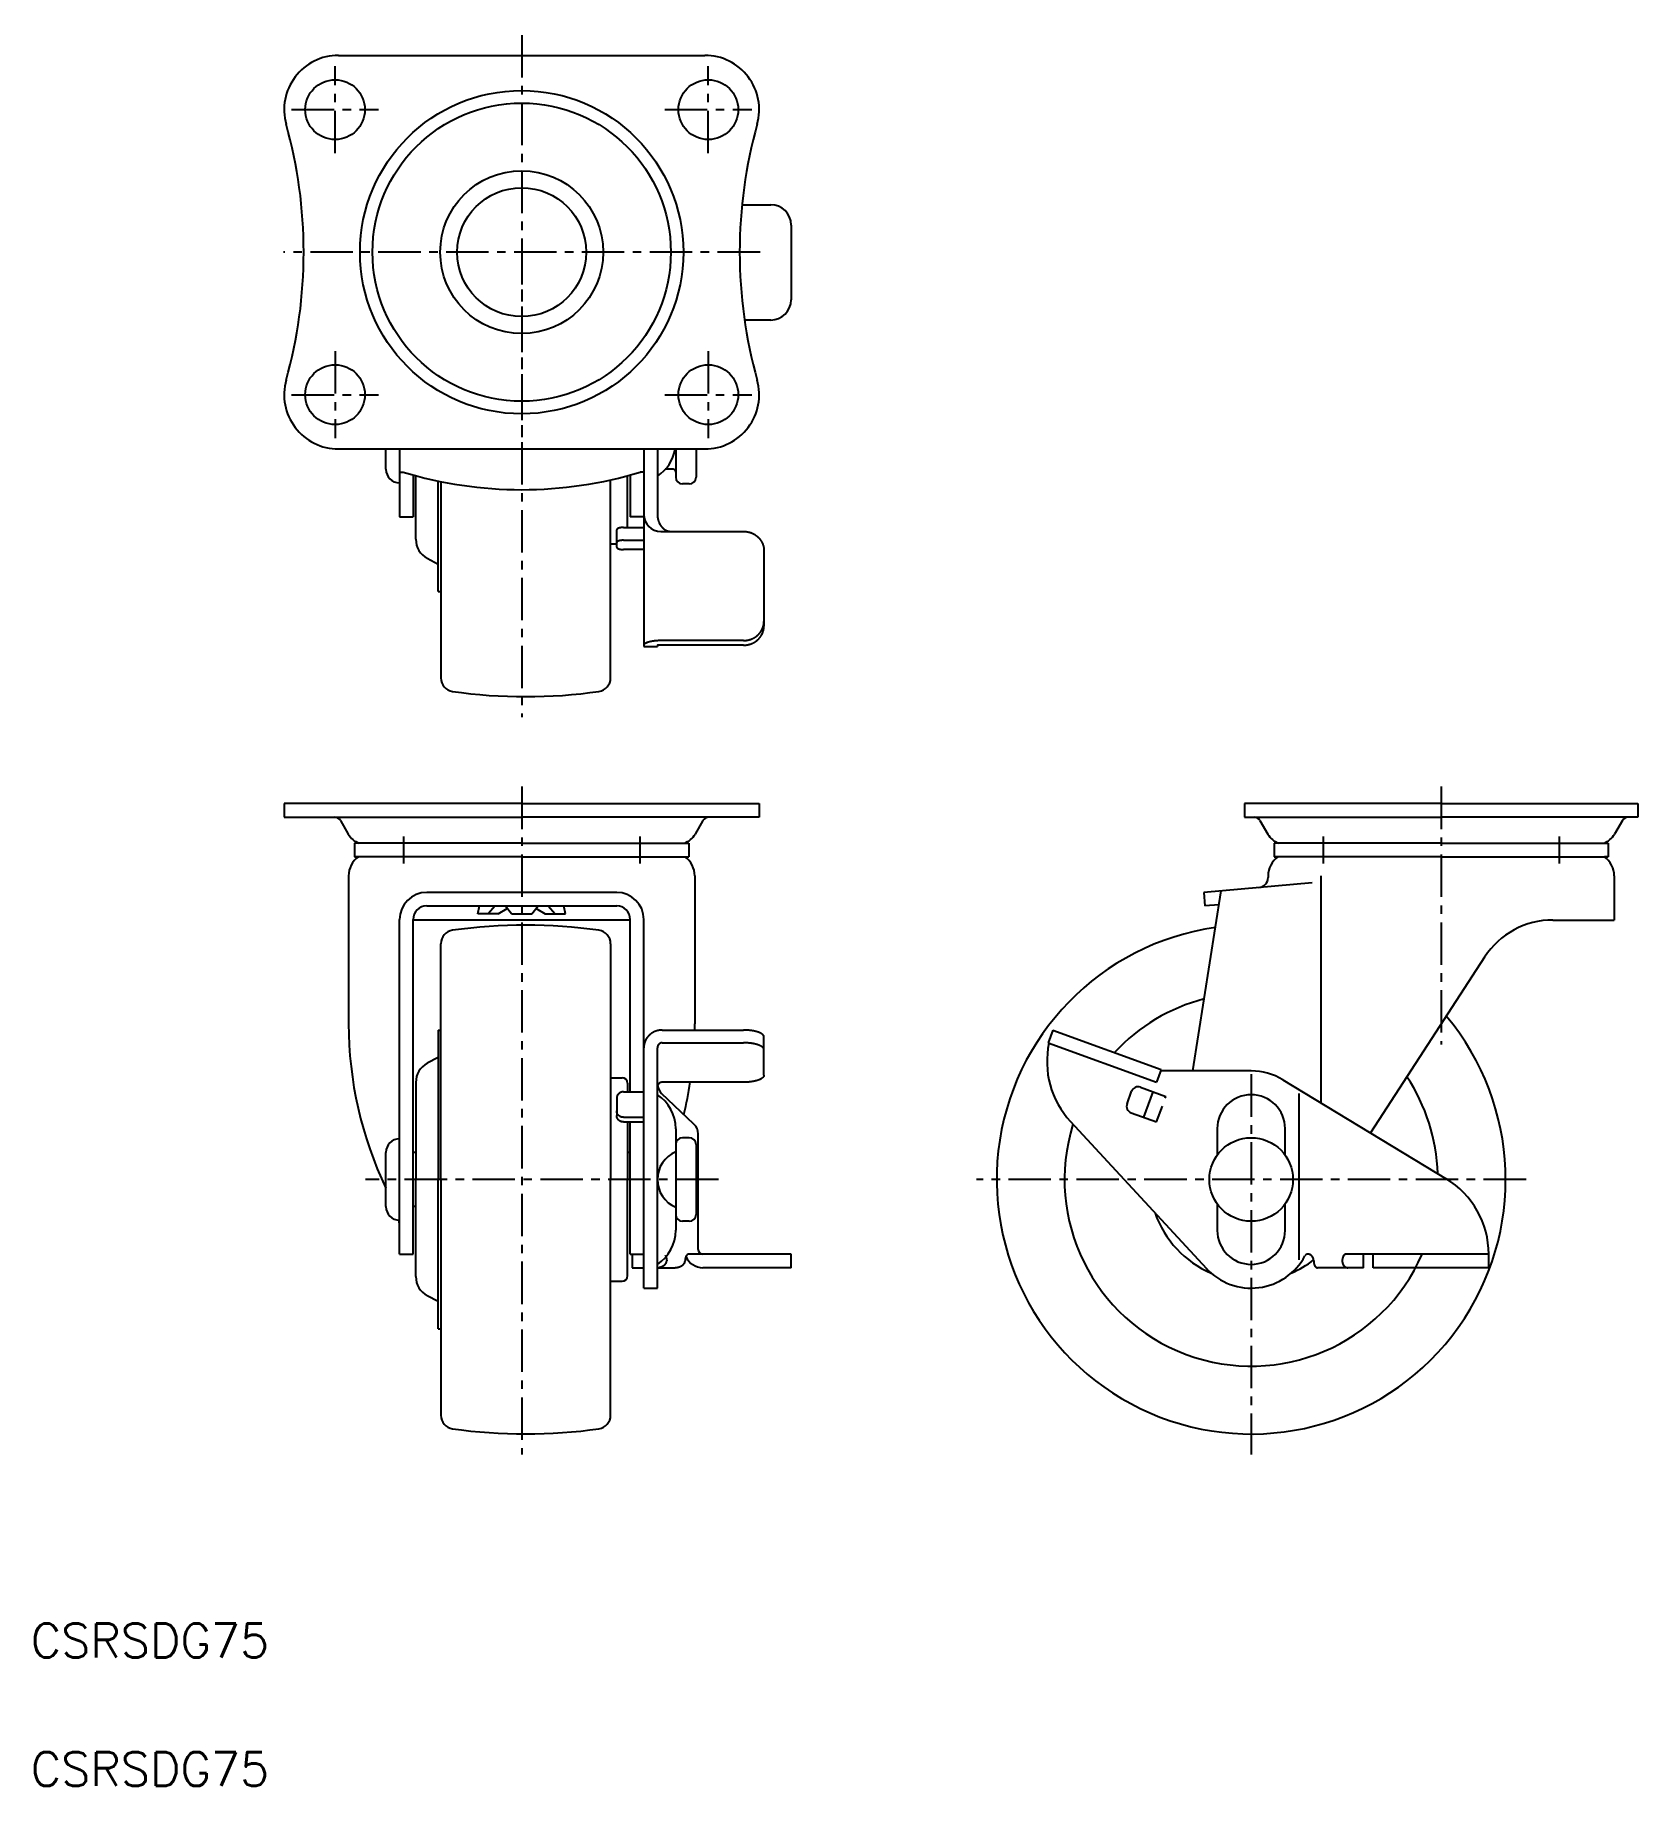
# Model space of a CAD drawing. Extents: x -17 to 219, y -16 to 242.
import ezdxf

# ---------------------------------------------------------------- set-up
doc = ezdxf.new("R2010")
doc.units = 0
doc.header["$LTSCALE"] = 5
doc.linetypes.add('CENTER', pattern=[2, 1.25, -0.25, 0.25, -0.25])
doc.linetypes.add('DASHED', pattern=[0.75, 0.5, -0.25])
doc.layers.get('0').update_dxf_attribs({"linetype": 'CONTINUOUS'})
doc.layers.add('CENTER', color=1, linetype='CENTER')
doc.styles.get("Standard").update_dxf_attribs({"font": 'txt.shx'})

msp = doc.modelspace()

# ---------------------------------------------------------------- texts
for p in [(-17.778216, 3.177439), (-17.778216, -15.757299)]:
    msp.add_text('CSRSDG75', height=5).set_placement(p)

# ---------------------------------------------------------------- linework, layer by layer
at = {"color": 7, "linetype": 'CONTINUOUS'}
for p, q in [((27.580964, 239.264555), (81.580964, 239.264555)), ((87.051748, 217.264555), (91.280964, 217.264555)), ((94.280964, 214.264555), (94.280964, 203.264555)), ((91.280964, 200.264555), (87.418836, 200.264555)), ((27.580964, 181.264555), (81.580964, 181.264555)), ((34.580964, 178.264555), (34.580964, 181.264555)), ((36.580964, 181.264555), (36.580964, 171.264555)), ((72.580964, 181.264555), (72.580964, 171.264555)), ((72.580964, 181.264555), (72.580964, 152.174108)), ((72.580964, 181.264555), (72.580964, 171.264555)), ((74.580964, 181.264555), (74.580964, 171.612309)), ((77.280964, 181.264555), (77.280964, 177.114555)), ((80.280964, 181.264555), (80.280964, 177.114555)), ((76.880964, 178.264555), (75.746103, 178.264555)), ((36.580964, 177.864531), (37.109924, 177.864531)), ((38.580964, 177.437226), (38.580964, 171.264555)), ((38.980964, 167.956655), (38.980964, 177.328038)), ((42.280964, 160.264555), (42.280964, 176.538836)), ((42.680964, 176.456477), (42.680964, 147.523638)), ((67.680964, 147.523638), (67.680964, 176.7121)), ((70.180964, 169.692018), (70.180964, 177.328038)), ((70.580964, 177.437226), (70.580964, 171.264555)), ((72.580964, 177.864531), (72.052004, 177.864531)), ((79.280964, 176.114555), (78.280964, 176.114555)), ((36.580964, 171.264555), (38.580964, 171.264555)), ((72.580964, 171.264555), (70.580964, 171.264555)), ((68.580964, 166.786572), (68.580964, 169.349998)), ((69.580964, 169.692018), (72.580964, 169.692018)), ((69.580964, 167.812633), (72.580964, 167.812633)), ((75.080964, 169.112309), (87.280964, 169.112309)), ((42.280964, 164.264555), (40.658679, 165.141936)), ((67.680964, 167.264555), (68.580964, 167.264555)), ((72.580964, 166.444552), (69.580964, 166.444552)), ((90.280964, 166.293231), (90.280964, 155.169966)), ((42.280964, 160.264555), (42.680964, 160.264555)), ((74.580964, 152.334979), (74.580964, 152.174108)), ((87.280964, 153.034928), (75.280964, 153.034928)), ((87.280964, 152.350888), (75.280964, 152.350888)), ((87.280964, 152.350888), (75.280964, 152.350888)), ((72.580964, 152.174108), (74.580964, 152.174108)), ((19.580964, 129.008493), (19.580964, 127.008493)), ((54.580964, 129.008493), (19.580964, 129.008493)), ((19.580964, 127.008493), (54.580964, 127.008493)), ((27.871459, 126.508493), (29.02616, 124.508493)), ((54.580964, 129.008493), (89.580964, 129.008493)), ((89.580964, 127.008493), (54.580964, 127.008493)), ((81.290469, 126.508493), (80.135768, 124.508493)), ((89.580964, 129.008493), (89.580964, 127.008493)), ((161.080964, 129.008493), (161.080964, 127.008493)), ((190.080964, 129.008493), (161.080964, 129.008493)), ((161.080964, 127.008493), (190.080964, 127.008493)), ((163.371459, 126.508493), (164.52616, 124.508493)), ((190.080964, 129.008493), (219.080964, 129.008493)), ((219.080964, 127.008493), (190.080964, 127.008493)), ((216.790469, 126.508493), (215.635768, 124.508493)), ((219.080964, 129.008493), (219.080964, 127.008493)), ((29.955747, 123.180368), (29.955747, 121.180368)), ((30.623382, 123.180368), (29.955747, 123.180368)), ((54.580964, 123.180368), (29.955747, 123.180368)), ((54.580964, 123.180368), (29.955747, 123.180368)), ((54.580964, 123.180368), (79.206182, 123.180368)), ((54.580964, 123.180368), (79.206182, 123.180368)), ((54.580964, 123.180368), (79.206182, 123.180368)), ((78.538546, 123.180368), (79.206182, 123.180368)), ((79.206182, 123.180368), (79.206182, 121.180368)), ((166.123382, 123.180368), (165.455747, 123.180368)), ((165.455747, 123.180368), (165.455747, 121.180368)), ((190.080964, 123.180368), (165.455747, 123.180368)), ((190.080964, 123.180368), (214.706182, 123.180368)), ((214.038546, 123.180368), (214.706182, 123.180368)), ((214.706182, 123.180368), (214.706182, 121.180368)), ((29.955747, 121.180368), (30.518997, 121.180368)), ((54.580964, 121.180368), (29.955747, 121.180368)), ((54.580964, 121.180368), (29.955747, 121.180368)), ((54.580964, 121.180368), (79.206182, 121.180368)), ((165.455747, 121.180368), (166.018997, 121.180368)), ((190.080964, 121.180368), (165.455747, 121.180368)), ((190.080964, 121.180368), (214.706182, 121.180368)), ((214.706182, 121.180368), (214.142931, 121.180368)), ((29.080964, 118.352243), (29.080964, 96.531598)), ((80.080964, 118.352243), (80.080964, 96.531598)), ((153.477999, 89.612243), (157.68094, 116.148569)), ((171.074386, 117.320343), (155.080964, 115.9211)), ((164.580964, 118.352243), (164.580964, 118.126739)), ((172.322586, 118.352243), (172.322586, 84.931539)), ((215.580964, 118.352243), (215.580964, 111.852243)), ((68.580964, 115.9211), (40.580964, 115.9211)), ((40.580964, 113.928711), (68.580964, 113.928711)), ((48.134066, 112.783493), (48.350947, 113.928711)), ((50.673625, 113.928711), (49.625464, 112.783493)), ((51.116862, 112.783493), (52.457396, 113.55745)), ((53.089566, 112.783493), (52.15415, 113.928711)), ((56.072363, 112.783493), (57.007778, 113.928711)), ((56.704532, 113.55745), (58.045066, 112.783493)), ((58.488303, 113.928711), (59.536464, 112.783493)), ((61.027863, 112.783493), (60.810981, 113.928711)), ((155.080964, 115.9211), (155.255276, 113.928711)), ((157.358493, 114.112719), (155.255276, 113.928711)), ((36.580964, 62.612243), (36.580964, 111.9211)), ((38.580964, 62.612243), (38.580964, 111.928711)), ((70.580964, 111.852243), (38.580964, 111.852243)), ((51.116862, 112.783493), (48.134066, 112.783493)), ((53.089566, 112.783493), (56.072363, 112.783493)), ((58.045066, 112.783493), (61.027863, 112.783493)), ((70.580964, 86.534392), (70.580964, 111.928711)), ((72.580964, 57.612243), (72.580964, 111.9211)), ((206.545775, 111.852243), (215.580964, 111.852243)), ((42.680964, 73.612243), (42.680964, 108.353159)), ((67.680964, 108.353159), (67.680964, 73.612243)), ((196.481728, 106.387911), (179.661461, 80.486972)), ((42.280964, 95.612243), (42.680964, 95.612243)), ((42.280964, 95.612243), (42.280964, 73.612243)), ((75.280964, 95.637659), (87.280964, 95.637659)), ((132.851338, 95.637659), (132.167298, 93.758273)), ((132.851338, 95.637659), (148.826112, 89.823316)), ((74.580964, 57.612243), (74.580964, 93.019139)), ((75.280964, 93.758273), (87.280964, 93.758273)), ((90.280964, 88.969991), (90.280964, 94.611598)), ((132.167298, 93.758273), (148.142072, 87.943931)), ((42.280964, 91.612243), (40.658679, 90.734862)), ((38.980964, 87.920142), (38.980964, 73.612243)), ((67.680964, 88.612243), (69.380964, 88.612243)), ((70.180964, 87.812243), (70.180964, 86.534392)), ((87.280964, 87.943931), (75.280964, 87.943931)), ((148.826112, 89.823316), (148.142072, 87.943931)), ((162.080964, 89.612243), (148.749288, 89.612243)), ((166.743197, 88.310527), (190.8153, 73.731987)), ((68.580964, 85.594699), (68.580964, 83.031274)), ((69.580964, 86.534392), (72.580964, 86.534392)), ((79.958482, 81.785951), (75.203446, 86.303356)), ((143.783904, 84.741375), (144.467944, 86.62076)), ((145.749657, 87.218432), (149.508427, 85.850352)), ((146.260961, 82.775622), (147.629042, 86.534392)), ((169.080964, 86.310183), (169.080964, 61.790417)), ((69.580964, 82.775622), (72.580964, 82.775622)), ((144.381576, 83.459662), (148.140347, 82.091581)), ((69.580964, 82.091581), (72.580964, 82.091581)), ((70.180964, 82.091581), (70.180964, 73.612243)), ((70.580964, 62.612243), (70.580964, 82.091581)), ((77.280964, 81.101255), (77.280964, 73.612243)), ((80.580964, 63.312243), (80.580964, 80.335971)), ((135.446967, 82.153056), (155.47389, 60.501058)), ((157.080964, 81.112243), (157.080964, 77.193094)), ((167.080964, 77.193094), (167.080964, 81.112243)), ((34.580964, 69.612243), (34.580964, 77.612243)), ((38.980964, 77.612243), (38.580964, 77.612243)), ((70.580964, 77.612243), (70.180964, 77.612243)), ((70.180964, 77.612243), (70.330964, 77.612243)), ((77.280964, 78.762243), (77.280964, 68.462243)), ((79.280964, 79.762243), (78.280964, 79.762243)), ((80.280964, 78.762243), (80.280964, 68.462243)), ((38.980964, 59.304343), (38.980964, 73.612243)), ((42.280964, 51.612243), (42.280964, 73.612243)), ((42.680964, 73.612243), (42.680964, 38.871326)), ((67.680964, 38.871326), (67.680964, 73.612243)), ((70.180964, 59.412243), (70.180964, 73.612243)), ((77.280964, 73.612243), (77.280964, 66.12323)), ((157.080964, 70.031391), (157.080964, 66.112243)), ((167.080964, 66.112243), (167.080964, 70.031391)), ((38.980964, 69.612243), (38.580964, 69.612243)), ((79.280964, 67.462243), (78.280964, 67.462243)), ((36.580964, 62.612243), (38.580964, 62.612243)), ((70.580964, 62.612243), (72.580964, 62.612243)), ((70.864366, 62.612243), (70.864366, 60.612243)), ((94.280964, 62.612243), (79.195201, 62.612243)), ((94.280964, 60.612243), (94.280964, 62.612243)), ((170.538347, 62.612243), (170.507114, 62.612243)), ((197.080964, 62.612243), (176.03982, 62.612243)), ((178.633794, 60.612243), (178.633794, 62.612243)), ((180.080964, 60.612243), (180.080964, 62.612243)), ((197.080964, 60.612243), (197.080964, 62.612243)), ((70.864366, 60.612243), (72.580964, 60.612243)), ((74.580964, 60.612243), (76.972197, 60.612243)), ((94.280964, 60.612243), (81.280964, 60.612243)), ((178.633794, 60.612243), (171.835171, 60.612243)), ((197.080964, 60.612243), (180.080964, 60.612243)), ((67.680964, 58.612243), (69.380964, 58.612243)), ((72.580964, 57.612243), (74.580964, 57.612243)), ((42.280964, 55.612243), (40.658679, 56.489623)), ((42.280964, 51.612243), (42.680964, 51.612243))]:
    msp.add_line(p, q, dxfattribs=at)
at = {"color": 3, "linetype": 'DASHED'}
msp.add_line((148.140347, 82.091581), (149.508427, 85.850352), dxfattribs=at)
at = {"color": 7, "linetype": 'CONTINUOUS'}
for points in [[(74.581, 171.612, 0), (74.5811, 171.582, 0), (74.5816, 171.551, 0), (74.5823, 171.52, 0), (74.5834, 171.49, 0), (74.5847, 171.459, 0), (74.5864, 171.428, 0), (74.5883, 171.398, 0), (74.5906, 171.367, 0), (74.5932, 171.337, 0), (74.596, 171.306, 0), (74.5992, 171.276, 0), (74.6026, 171.245, 0), (74.6064, 171.215, 0), (74.6104, 171.185, 0), (74.6148, 171.155, 0), (74.6194, 171.125, 0), (74.6243, 171.095, 0), (74.6296, 171.065, 0), (74.6351, 171.035, 0), (74.6409, 171.005, 0), (74.647, 170.975, 0), (74.6534, 170.946, 0), (74.6601, 170.916, 0), (74.6671, 170.887, 0), (74.6744, 170.857, 0), (74.6819, 170.828, 0), (74.6897, 170.799, 0), (74.6979, 170.77, 0), (74.7063, 170.741, 0), (74.715, 170.713, 0), (74.724, 170.684, 0), (74.7332, 170.656, 0), (74.7427, 170.627, 0), (74.7525, 170.599, 0), (74.7626, 170.571, 0), (74.773, 170.543, 0), (74.7836, 170.516, 0), (74.7945, 170.488, 0), (74.8057, 170.461, 0), (74.8171, 170.434, 0), (74.8288, 170.407, 0), (74.8408, 170.38, 0), (74.853, 170.353, 0), (74.8655, 170.327, 0), (74.8783, 170.301, 0), (74.8913, 170.275, 0), (74.9045, 170.249, 0), (74.918, 170.223, 0), (74.9318, 170.198, 0), (74.9458, 170.173, 0), (74.96, 170.148, 0), (74.9745, 170.123, 0), (74.9893, 170.099, 0), (75.0043, 170.074, 0), (75.0195, 170.05, 0), (75.0349, 170.026, 0), (75.0506, 170.003, 0), (75.0665, 169.979, 0), (75.0827, 169.956, 0), (75.0991, 169.933, 0), (75.1157, 169.911, 0), (75.1325, 169.888, 0), (75.1495, 169.866, 0), (75.1668, 169.845, 0), (75.1842, 169.823, 0), (75.2019, 169.802, 0), (75.2198, 169.781, 0), (75.2378, 169.76, 0), (75.2561, 169.739, 0), (75.2746, 169.719, 0), (75.2933, 169.699, 0), (75.3122, 169.68, 0), (75.3312, 169.66, 0), (75.3505, 169.641, 0), (75.3699, 169.623, 0), (75.3896, 169.604, 0), (75.4094, 169.586, 0), (75.4293, 169.568, 0), (75.4495, 169.551, 0), (75.4698, 169.534, 0), (75.4903, 169.517, 0), (75.511, 169.5, 0), (75.5318, 169.484, 0), (75.5528, 169.468, 0), (75.5739, 169.452, 0), (75.5952, 169.437, 0), (75.6166, 169.422, 0), (75.6382, 169.408, 0), (75.6599, 169.393, 0), (75.6817, 169.379, 0), (75.7037, 169.366, 0), (75.7259, 169.352, 0), (75.7481, 169.339, 0), (75.7705, 169.327, 0), (75.793, 169.315, 0), (75.8156, 169.303, 0), (75.8383, 169.291, 0), (75.8612, 169.28, 0), (75.8841, 169.269, 0), (75.9072, 169.258, 0), (75.9303, 169.248, 0), (75.9536, 169.238, 0), (75.977, 169.229, 0), (76.0004, 169.22, 0), (76.0239, 169.211, 0), (76.0475, 169.203, 0), (76.0712, 169.195, 0), (76.095, 169.187, 0), (76.1188, 169.18, 0), (76.1428, 169.173, 0), (76.1667, 169.167, 0), (76.1908, 169.16, 0), (76.2149, 169.155, 0), (76.239, 169.149, 0), (76.2632, 169.144, 0), (76.2875, 169.139, 0), (76.3118, 169.135, 0), (76.3361, 169.131, 0), (76.3605, 169.128, 0), (76.3849, 169.124, 0), (76.4094, 169.122, 0), (76.4338, 169.119, 0), (76.4583, 169.117, 0), (76.4828, 169.115, 0), (76.5073, 169.114, 0), (76.5319, 169.113, 0), (76.5564, 169.112, 0), (76.581, 169.112, 0)], [(69.581, 169.692, 0), (69.5687, 169.692, 0), (69.5564, 169.692, 0), (69.5442, 169.692, 0), (69.5319, 169.692, 0), (69.5196, 169.691, 0), (69.5074, 169.691, 0), (69.4952, 169.691, 0), (69.4829, 169.69, 0), (69.4707, 169.69, 0), (69.4586, 169.689, 0), (69.4464, 169.689, 0), (69.4342, 169.688, 0), (69.4221, 169.688, 0), (69.41, 169.687, 0), (69.3979, 169.686, 0), (69.3859, 169.685, 0), (69.3739, 169.685, 0), (69.3619, 169.684, 0), (69.3499, 169.683, 0), (69.338, 169.682, 0), (69.3261, 169.681, 0), (69.3143, 169.68, 0), (69.3024, 169.678, 0), (69.2907, 169.677, 0), (69.279, 169.676, 0), (69.2673, 169.675, 0), (69.2557, 169.673, 0), (69.2441, 169.672, 0), (69.2325, 169.671, 0), (69.2211, 169.669, 0), (69.2096, 169.668, 0), (69.1983, 169.666, 0), (69.187, 169.664, 0), (69.1757, 169.663, 0), (69.1645, 169.661, 0), (69.1534, 169.659, 0), (69.1423, 169.657, 0), (69.1314, 169.655, 0), (69.1204, 169.654, 0), (69.1096, 169.652, 0), (69.0988, 169.65, 0), (69.0881, 169.648, 0), (69.0774, 169.645, 0), (69.0669, 169.643, 0), (69.0564, 169.641, 0), (69.046, 169.639, 0), (69.0356, 169.637, 0), (69.0254, 169.634, 0), (69.0152, 169.632, 0), (69.0052, 169.63, 0), (68.9952, 169.627, 0), (68.9853, 169.625, 0), (68.9755, 169.622, 0), (68.9657, 169.62, 0), (68.9561, 169.617, 0), (68.9466, 169.614, 0), (68.9371, 169.612, 0), (68.9278, 169.609, 0), (68.9185, 169.606, 0), (68.9094, 169.603, 0), (68.9004, 169.601, 0), (68.8914, 169.598, 0), (68.8826, 169.595, 0), (68.8739, 169.592, 0), (68.8652, 169.589, 0), (68.8567, 169.586, 0), (68.8483, 169.583, 0), (68.84, 169.58, 0), (68.8318, 169.577, 0), (68.8238, 169.573, 0), (68.8158, 169.57, 0), (68.808, 169.567, 0), (68.8002, 169.564, 0), (68.7926, 169.56, 0), (68.7851, 169.557, 0), (68.7778, 169.554, 0), (68.7705, 169.55, 0), (68.7634, 169.547, 0), (68.7564, 169.543, 0), (68.7495, 169.54, 0), (68.7427, 169.537, 0), (68.7361, 169.533, 0), (68.7296, 169.529, 0), (68.7232, 169.526, 0), (68.717, 169.522, 0), (68.7109, 169.519, 0), (68.7049, 169.515, 0), (68.699, 169.511, 0), (68.6933, 169.508, 0), (68.6877, 169.504, 0), (68.6823, 169.5, 0), (68.677, 169.496, 0), (68.6718, 169.492, 0), (68.6668, 169.489, 0), (68.6619, 169.485, 0), (68.6571, 169.481, 0), (68.6525, 169.477, 0), (68.648, 169.473, 0), (68.6436, 169.469, 0), (68.6394, 169.465, 0), (68.6354, 169.461, 0), (68.6314, 169.457, 0), (68.6277, 169.453, 0), (68.624, 169.449, 0), (68.6205, 169.445, 0), (68.6172, 169.441, 0), (68.614, 169.437, 0), (68.6109, 169.433, 0), (68.608, 169.429, 0), (68.6053, 169.425, 0), (68.6026, 169.421, 0), (68.6002, 169.417, 0), (68.5979, 169.413, 0), (68.5957, 169.408, 0), (68.5937, 169.404, 0), (68.5918, 169.4, 0), (68.5901, 169.396, 0), (68.5885, 169.392, 0), (68.5871, 169.388, 0), (68.5858, 169.384, 0), (68.5847, 169.379, 0), (68.5837, 169.375, 0), (68.5828, 169.371, 0), (68.5822, 169.367, 0), (68.5816, 169.363, 0), (68.5813, 169.358, 0), (68.581, 169.354, 0), (68.581, 169.35, 0)], [(69.581, 167.813, 0), (69.5687, 167.813, 0), (69.5564, 167.813, 0), (69.5442, 167.812, 0), (69.5319, 167.812, 0), (69.5196, 167.812, 0), (69.5074, 167.812, 0), (69.4952, 167.811, 0), (69.4829, 167.811, 0), (69.4707, 167.811, 0), (69.4586, 167.81, 0), (69.4464, 167.81, 0), (69.4342, 167.809, 0), (69.4221, 167.808, 0), (69.41, 167.808, 0), (69.3979, 167.807, 0), (69.3859, 167.806, 0), (69.3739, 167.805, 0), (69.3619, 167.804, 0), (69.3499, 167.803, 0), (69.338, 167.802, 0), (69.3261, 167.801, 0), (69.3143, 167.8, 0), (69.3024, 167.799, 0), (69.2907, 167.798, 0), (69.279, 167.797, 0), (69.2673, 167.795, 0), (69.2557, 167.794, 0), (69.2441, 167.793, 0), (69.2325, 167.791, 0), (69.2211, 167.79, 0), (69.2096, 167.788, 0), (69.1983, 167.787, 0), (69.187, 167.785, 0), (69.1757, 167.783, 0), (69.1645, 167.782, 0), (69.1534, 167.78, 0), (69.1423, 167.778, 0), (69.1314, 167.776, 0), (69.1204, 167.774, 0), (69.1096, 167.772, 0), (69.0988, 167.77, 0), (69.0881, 167.768, 0), (69.0774, 167.766, 0), (69.0669, 167.764, 0), (69.0564, 167.762, 0), (69.046, 167.76, 0), (69.0356, 167.757, 0), (69.0254, 167.755, 0), (69.0152, 167.753, 0), (69.0052, 167.75, 0), (68.9952, 167.748, 0), (68.9853, 167.745, 0), (68.9755, 167.743, 0), (68.9657, 167.74, 0), (68.9561, 167.738, 0), (68.9466, 167.735, 0), (68.9371, 167.732, 0), (68.9278, 167.73, 0), (68.9185, 167.727, 0), (68.9094, 167.724, 0), (68.9004, 167.721, 0), (68.8914, 167.718, 0), (68.8826, 167.715, 0), (68.8739, 167.712, 0), (68.8652, 167.709, 0), (68.8567, 167.706, 0), (68.8483, 167.703, 0), (68.84, 167.7, 0), (68.8318, 167.697, 0), (68.8238, 167.694, 0), (68.8158, 167.691, 0), (68.808, 167.688, 0), (68.8002, 167.684, 0), (68.7926, 167.681, 0), (68.7851, 167.678, 0), (68.7778, 167.674, 0), (68.7705, 167.671, 0), (68.7634, 167.668, 0), (68.7564, 167.664, 0), (68.7495, 167.661, 0), (68.7427, 167.657, 0), (68.7361, 167.654, 0), (68.7296, 167.65, 0), (68.7232, 167.646, 0), (68.717, 167.643, 0), (68.7109, 167.639, 0), (68.7049, 167.636, 0), (68.699, 167.632, 0), (68.6933, 167.628, 0), (68.6877, 167.624, 0), (68.6823, 167.621, 0), (68.677, 167.617, 0), (68.6718, 167.613, 0), (68.6668, 167.609, 0), (68.6619, 167.605, 0), (68.6571, 167.601, 0), (68.6525, 167.598, 0), (68.648, 167.594, 0), (68.6436, 167.59, 0), (68.6394, 167.586, 0), (68.6354, 167.582, 0), (68.6314, 167.578, 0), (68.6277, 167.574, 0), (68.624, 167.57, 0), (68.6205, 167.566, 0), (68.6172, 167.562, 0), (68.614, 167.558, 0), (68.6109, 167.554, 0), (68.608, 167.55, 0), (68.6053, 167.546, 0), (68.6026, 167.541, 0), (68.6002, 167.537, 0), (68.5979, 167.533, 0), (68.5957, 167.529, 0), (68.5937, 167.525, 0), (68.5918, 167.521, 0), (68.5901, 167.517, 0), (68.5885, 167.512, 0), (68.5871, 167.508, 0), (68.5858, 167.504, 0), (68.5847, 167.5, 0), (68.5837, 167.496, 0), (68.5828, 167.492, 0), (68.5822, 167.487, 0), (68.5816, 167.483, 0), (68.5813, 167.479, 0), (68.581, 167.475, 0), (68.581, 167.471, 0)], [(87.281, 169.112, 0), (87.3178, 169.112, 0), (87.3546, 169.111, 0), (87.3914, 169.11, 0), (87.4282, 169.109, 0), (87.4649, 169.107, 0), (87.5017, 169.105, 0), (87.5384, 169.102, 0), (87.575, 169.099, 0), (87.6116, 169.095, 0), (87.6482, 169.091, 0), (87.6847, 169.087, 0), (87.7212, 169.082, 0), (87.7575, 169.077, 0), (87.7938, 169.071, 0), (87.8301, 169.065, 0), (87.8662, 169.058, 0), (87.9023, 169.051, 0), (87.9383, 169.044, 0), (87.9741, 169.036, 0), (88.0099, 169.028, 0), (88.0456, 169.019, 0), (88.0811, 169.01, 0), (88.1165, 169.001, 0), (88.1518, 168.991, 0), (88.187, 168.981, 0), (88.222, 168.97, 0), (88.2569, 168.959, 0), (88.2916, 168.948, 0), (88.3262, 168.936, 0), (88.3606, 168.923, 0), (88.3949, 168.911, 0), (88.429, 168.898, 0), (88.4629, 168.884, 0), (88.4967, 168.87, 0), (88.5303, 168.856, 0), (88.5636, 168.842, 0), (88.5968, 168.827, 0), (88.6298, 168.811, 0), (88.6626, 168.796, 0), (88.6952, 168.779, 0), (88.7275, 168.763, 0), (88.7597, 168.746, 0), (88.7916, 168.729, 0), (88.8233, 168.711, 0), (88.8547, 168.693, 0), (88.886, 168.675, 0), (88.9169, 168.656, 0), (88.9477, 168.637, 0), (88.9782, 168.618, 0), (89.0084, 168.598, 0), (89.0384, 168.578, 0), (89.0681, 168.558, 0), (89.0975, 168.537, 0), (89.1267, 168.516, 0), (89.1555, 168.494, 0), (89.1841, 168.472, 0), (89.2125, 168.45, 0), (89.2405, 168.428, 0), (89.2682, 168.405, 0), (89.2956, 168.382, 0), (89.3228, 168.359, 0), (89.3496, 168.335, 0), (89.3761, 168.311, 0), (89.4023, 168.287, 0), (89.4282, 168.262, 0), (89.4537, 168.237, 0), (89.4789, 168.212, 0), (89.5038, 168.186, 0), (89.5284, 168.161, 0), (89.5526, 168.135, 0), (89.5765, 168.108, 0), (89.6, 168.082, 0), (89.6232, 168.055, 0), (89.646, 168.028, 0), (89.6685, 168, 0), (89.6906, 167.973, 0), (89.7123, 167.945, 0), (89.7337, 167.916, 0), (89.7547, 167.888, 0), (89.7754, 167.859, 0), (89.7956, 167.831, 0), (89.8155, 167.801, 0), (89.835, 167.772, 0), (89.8541, 167.743, 0), (89.8729, 167.713, 0), (89.8912, 167.683, 0), (89.9092, 167.653, 0), (89.9267, 167.622, 0), (89.9439, 167.592, 0), (89.9606, 167.561, 0), (89.977, 167.53, 0), (89.9929, 167.499, 0), (90.0085, 167.467, 0), (90.0236, 167.436, 0), (90.0383, 167.404, 0), (90.0526, 167.372, 0), (90.0665, 167.34, 0), (90.0799, 167.308, 0), (90.093, 167.275, 0), (90.1056, 167.243, 0), (90.1178, 167.21, 0), (90.1295, 167.178, 0), (90.1409, 167.145, 0), (90.1518, 167.112, 0), (90.1623, 167.078, 0), (90.1723, 167.045, 0), (90.1819, 167.012, 0), (90.1911, 166.978, 0), (90.1998, 166.945, 0), (90.2081, 166.911, 0), (90.2159, 166.877, 0), (90.2233, 166.843, 0), (90.2303, 166.809, 0), (90.2368, 166.775, 0), (90.2429, 166.741, 0), (90.2485, 166.707, 0), (90.2537, 166.673, 0), (90.2584, 166.638, 0), (90.2627, 166.604, 0), (90.2665, 166.57, 0), (90.2699, 166.535, 0), (90.2728, 166.501, 0), (90.2753, 166.466, 0), (90.2774, 166.432, 0), (90.2789, 166.397, 0), (90.2801, 166.362, 0), (90.2807, 166.328, 0), (90.281, 166.293, 0)], [(68.581, 166.787, 0), (68.581, 166.782, 0), (68.5813, 166.778, 0), (68.5816, 166.774, 0), (68.5822, 166.77, 0), (68.5828, 166.766, 0), (68.5837, 166.761, 0), (68.5847, 166.757, 0), (68.5858, 166.753, 0), (68.5871, 166.749, 0), (68.5885, 166.745, 0), (68.5901, 166.741, 0), (68.5918, 166.736, 0), (68.5937, 166.732, 0), (68.5957, 166.728, 0), (68.5979, 166.724, 0), (68.6002, 166.72, 0), (68.6026, 166.716, 0), (68.6053, 166.712, 0), (68.608, 166.708, 0), (68.6109, 166.703, 0), (68.614, 166.699, 0), (68.6172, 166.695, 0), (68.6205, 166.691, 0), (68.624, 166.687, 0), (68.6277, 166.683, 0), (68.6314, 166.679, 0), (68.6354, 166.675, 0), (68.6394, 166.671, 0), (68.6436, 166.667, 0), (68.648, 166.663, 0), (68.6525, 166.66, 0), (68.6571, 166.656, 0), (68.6619, 166.652, 0), (68.6668, 166.648, 0), (68.6718, 166.644, 0), (68.677, 166.64, 0), (68.6823, 166.637, 0), (68.6877, 166.633, 0), (68.6933, 166.629, 0), (68.699, 166.625, 0), (68.7049, 166.622, 0), (68.7109, 166.618, 0), (68.717, 166.614, 0), (68.7232, 166.611, 0), (68.7296, 166.607, 0), (68.7361, 166.604, 0), (68.7427, 166.6, 0), (68.7495, 166.597, 0), (68.7564, 166.593, 0), (68.7634, 166.59, 0), (68.7705, 166.586, 0), (68.7778, 166.583, 0), (68.7851, 166.579, 0), (68.7926, 166.576, 0), (68.8002, 166.573, 0), (68.808, 166.57, 0), (68.8158, 166.566, 0), (68.8238, 166.563, 0), (68.8318, 166.56, 0), (68.84, 166.557, 0), (68.8483, 166.554, 0), (68.8567, 166.551, 0), (68.8652, 166.548, 0), (68.8739, 166.545, 0), (68.8826, 166.542, 0), (68.8914, 166.539, 0), (68.9004, 166.536, 0), (68.9094, 166.533, 0), (68.9185, 166.53, 0), (68.9278, 166.528, 0), (68.9371, 166.525, 0), (68.9466, 166.522, 0), (68.9561, 166.52, 0), (68.9657, 166.517, 0), (68.9755, 166.514, 0), (68.9853, 166.512, 0), (68.9952, 166.509, 0), (69.0052, 166.507, 0), (69.0152, 166.505, 0), (69.0254, 166.502, 0), (69.0356, 166.5, 0), (69.046, 166.498, 0), (69.0564, 166.495, 0), (69.0669, 166.493, 0), (69.0774, 166.491, 0), (69.0881, 166.489, 0), (69.0988, 166.487, 0), (69.1096, 166.485, 0), (69.1204, 166.483, 0), (69.1314, 166.481, 0), (69.1423, 166.479, 0), (69.1534, 166.477, 0), (69.1645, 166.476, 0), (69.1757, 166.474, 0), (69.187, 166.472, 0), (69.1983, 166.471, 0), (69.2096, 166.469, 0), (69.2211, 166.467, 0), (69.2325, 166.466, 0), (69.2441, 166.465, 0), (69.2557, 166.463, 0), (69.2673, 166.462, 0), (69.279, 166.461, 0), (69.2907, 166.459, 0), (69.3024, 166.458, 0), (69.3143, 166.457, 0), (69.3261, 166.456, 0), (69.338, 166.455, 0), (69.3499, 166.454, 0), (69.3619, 166.453, 0), (69.3739, 166.452, 0), (69.3859, 166.451, 0), (69.3979, 166.45, 0), (69.41, 166.45, 0), (69.4221, 166.449, 0), (69.4342, 166.448, 0), (69.4464, 166.448, 0), (69.4586, 166.447, 0), (69.4707, 166.447, 0), (69.4829, 166.446, 0), (69.4952, 166.446, 0), (69.5074, 166.445, 0), (69.5196, 166.445, 0), (69.5319, 166.445, 0), (69.5442, 166.445, 0), (69.5564, 166.445, 0), (69.5687, 166.445, 0), (69.581, 166.445, 0)], [(87.281, 153.035, 0), (87.3178, 153.035, 0), (87.3546, 153.036, 0), (87.3914, 153.037, 0), (87.4282, 153.038, 0), (87.4649, 153.04, 0), (87.5017, 153.043, 0), (87.5384, 153.045, 0), (87.575, 153.049, 0), (87.6116, 153.052, 0), (87.6482, 153.056, 0), (87.6847, 153.061, 0), (87.7212, 153.065, 0), (87.7575, 153.071, 0), (87.7938, 153.076, 0), (87.8301, 153.083, 0), (87.8662, 153.089, 0), (87.9023, 153.096, 0), (87.9383, 153.103, 0), (87.9741, 153.111, 0), (88.0099, 153.119, 0), (88.0456, 153.128, 0), (88.0811, 153.137, 0), (88.1165, 153.146, 0), (88.1518, 153.156, 0), (88.187, 153.167, 0), (88.222, 153.177, 0), (88.2569, 153.188, 0), (88.2916, 153.2, 0), (88.3262, 153.212, 0), (88.3606, 153.224, 0), (88.3949, 153.236, 0), (88.429, 153.25, 0), (88.4629, 153.263, 0), (88.4967, 153.277, 0), (88.5303, 153.291, 0), (88.5636, 153.306, 0), (88.5968, 153.321, 0), (88.6298, 153.336, 0), (88.6626, 153.352, 0), (88.6952, 153.368, 0), (88.7275, 153.384, 0), (88.7597, 153.401, 0), (88.7916, 153.418, 0), (88.8233, 153.436, 0), (88.8547, 153.454, 0), (88.886, 153.472, 0), (88.9169, 153.491, 0), (88.9477, 153.51, 0), (88.9782, 153.529, 0), (89.0084, 153.549, 0), (89.0384, 153.569, 0), (89.0681, 153.59, 0), (89.0975, 153.61, 0), (89.1267, 153.632, 0), (89.1555, 153.653, 0), (89.1841, 153.675, 0), (89.2125, 153.697, 0), (89.2405, 153.719, 0), (89.2682, 153.742, 0), (89.2956, 153.765, 0), (89.3228, 153.789, 0), (89.3496, 153.812, 0), (89.3761, 153.836, 0), (89.4023, 153.861, 0), (89.4282, 153.885, 0), (89.4537, 153.91, 0), (89.4789, 153.935, 0), (89.5038, 153.961, 0), (89.5284, 153.987, 0), (89.5526, 154.013, 0), (89.5765, 154.039, 0), (89.6, 154.066, 0), (89.6232, 154.092, 0), (89.646, 154.12, 0), (89.6685, 154.147, 0), (89.6906, 154.175, 0), (89.7123, 154.203, 0), (89.7337, 154.231, 0), (89.7547, 154.259, 0), (89.7754, 154.288, 0), (89.7956, 154.317, 0), (89.8155, 154.346, 0), (89.835, 154.375, 0), (89.8541, 154.405, 0), (89.8729, 154.434, 0), (89.8912, 154.464, 0), (89.9092, 154.495, 0), (89.9267, 154.525, 0), (89.9439, 154.556, 0), (89.9606, 154.587, 0), (89.977, 154.618, 0), (89.9929, 154.649, 0), (90.0085, 154.68, 0), (90.0236, 154.712, 0), (90.0383, 154.743, 0), (90.0526, 154.775, 0), (90.0665, 154.807, 0), (90.0799, 154.839, 0), (90.093, 154.872, 0), (90.1056, 154.904, 0), (90.1178, 154.937, 0), (90.1295, 154.97, 0), (90.1409, 155.003, 0), (90.1518, 155.036, 0), (90.1623, 155.069, 0), (90.1723, 155.102, 0), (90.1819, 155.136, 0), (90.1911, 155.169, 0), (90.1998, 155.203, 0), (90.2081, 155.236, 0), (90.2159, 155.27, 0), (90.2233, 155.304, 0), (90.2303, 155.338, 0), (90.2368, 155.372, 0), (90.2429, 155.406, 0), (90.2485, 155.44, 0), (90.2537, 155.475, 0), (90.2584, 155.509, 0), (90.2627, 155.543, 0), (90.2665, 155.578, 0), (90.2699, 155.612, 0), (90.2728, 155.647, 0), (90.2753, 155.681, 0), (90.2774, 155.716, 0), (90.2789, 155.75, 0), (90.2801, 155.785, 0), (90.2807, 155.819, 0), (90.281, 155.854, 0)], [(87.281, 152.351, 0), (87.3178, 152.351, 0), (87.3546, 152.352, 0), (87.3914, 152.353, 0), (87.4282, 152.354, 0), (87.4649, 152.356, 0), (87.5017, 152.359, 0), (87.5384, 152.361, 0), (87.575, 152.364, 0), (87.6116, 152.368, 0), (87.6482, 152.372, 0), (87.6847, 152.377, 0), (87.7212, 152.381, 0), (87.7575, 152.387, 0), (87.7938, 152.392, 0), (87.8301, 152.399, 0), (87.8662, 152.405, 0), (87.9023, 152.412, 0), (87.9383, 152.419, 0), (87.9741, 152.427, 0), (88.0099, 152.435, 0), (88.0456, 152.444, 0), (88.0811, 152.453, 0), (88.1165, 152.462, 0), (88.1518, 152.472, 0), (88.187, 152.483, 0), (88.222, 152.493, 0), (88.2569, 152.504, 0), (88.2916, 152.516, 0), (88.3262, 152.528, 0), (88.3606, 152.54, 0), (88.3949, 152.552, 0), (88.429, 152.565, 0), (88.4629, 152.579, 0), (88.4967, 152.593, 0), (88.5303, 152.607, 0), (88.5636, 152.622, 0), (88.5968, 152.637, 0), (88.6298, 152.652, 0), (88.6626, 152.668, 0), (88.6952, 152.684, 0), (88.7275, 152.7, 0), (88.7597, 152.717, 0), (88.7916, 152.734, 0), (88.8233, 152.752, 0), (88.8547, 152.77, 0), (88.886, 152.788, 0), (88.9169, 152.807, 0), (88.9477, 152.826, 0), (88.9782, 152.845, 0), (89.0084, 152.865, 0), (89.0384, 152.885, 0), (89.0681, 152.906, 0), (89.0975, 152.926, 0), (89.1267, 152.948, 0), (89.1555, 152.969, 0), (89.1841, 152.991, 0), (89.2125, 153.013, 0), (89.2405, 153.035, 0), (89.2682, 153.058, 0), (89.2956, 153.081, 0), (89.3228, 153.105, 0), (89.3496, 153.128, 0), (89.3761, 153.152, 0), (89.4023, 153.177, 0), (89.4282, 153.201, 0), (89.4537, 153.226, 0), (89.4789, 153.251, 0), (89.5038, 153.277, 0), (89.5284, 153.303, 0), (89.5526, 153.329, 0), (89.5765, 153.355, 0), (89.6, 153.382, 0), (89.6232, 153.408, 0), (89.646, 153.436, 0), (89.6685, 153.463, 0), (89.6906, 153.491, 0), (89.7123, 153.519, 0), (89.7337, 153.547, 0), (89.7547, 153.575, 0), (89.7754, 153.604, 0), (89.7956, 153.633, 0), (89.8155, 153.662, 0), (89.835, 153.691, 0), (89.8541, 153.721, 0), (89.8729, 153.75, 0), (89.8912, 153.78, 0), (89.9092, 153.811, 0), (89.9267, 153.841, 0), (89.9439, 153.872, 0), (89.9606, 153.902, 0), (89.977, 153.933, 0), (89.9929, 153.965, 0), (90.0085, 153.996, 0), (90.0236, 154.028, 0), (90.0383, 154.059, 0), (90.0526, 154.091, 0), (90.0665, 154.123, 0), (90.0799, 154.155, 0), (90.093, 154.188, 0), (90.1056, 154.22, 0), (90.1178, 154.253, 0), (90.1295, 154.286, 0), (90.1409, 154.319, 0), (90.1518, 154.352, 0), (90.1623, 154.385, 0), (90.1723, 154.418, 0), (90.1819, 154.451, 0), (90.1911, 154.485, 0), (90.1998, 154.519, 0), (90.2081, 154.552, 0), (90.2159, 154.586, 0), (90.2233, 154.62, 0), (90.2303, 154.654, 0), (90.2368, 154.688, 0), (90.2429, 154.722, 0), (90.2485, 154.756, 0), (90.2537, 154.791, 0), (90.2584, 154.825, 0), (90.2627, 154.859, 0), (90.2665, 154.894, 0), (90.2699, 154.928, 0), (90.2728, 154.963, 0), (90.2753, 154.997, 0), (90.2774, 155.032, 0), (90.2789, 155.066, 0), (90.2801, 155.101, 0), (90.2807, 155.135, 0), (90.281, 155.17, 0)], [(75.281, 153.035, 0), (75.2478, 153.035, 0), (75.2147, 153.035, 0), (75.1816, 153.034, 0), (75.1485, 153.034, 0), (75.1154, 153.034, 0), (75.0823, 153.033, 0), (75.0493, 153.032, 0), (75.0163, 153.032, 0), (74.9834, 153.031, 0), (74.9505, 153.03, 0), (74.9176, 153.029, 0), (74.8848, 153.027, 0), (74.852, 153.026, 0), (74.8194, 153.025, 0), (74.7868, 153.023, 0), (74.7542, 153.021, 0), (74.7218, 153.02, 0), (74.6894, 153.018, 0), (74.6571, 153.016, 0), (74.6249, 153.014, 0), (74.5928, 153.012, 0), (74.5608, 153.01, 0), (74.529, 153.007, 0), (74.4972, 153.005, 0), (74.4655, 153.002, 0), (74.434, 153, 0), (74.4026, 152.997, 0), (74.3714, 152.994, 0), (74.3402, 152.991, 0), (74.3092, 152.988, 0), (74.2784, 152.985, 0), (74.2477, 152.982, 0), (74.2172, 152.978, 0), (74.1868, 152.975, 0), (74.1566, 152.971, 0), (74.1266, 152.968, 0), (74.0967, 152.964, 0), (74.067, 152.96, 0), (74.0375, 152.956, 0), (74.0082, 152.952, 0), (73.9791, 152.948, 0), (73.9501, 152.944, 0), (73.9214, 152.94, 0), (73.8929, 152.935, 0), (73.8646, 152.931, 0), (73.8365, 152.926, 0), (73.8086, 152.922, 0), (73.7809, 152.917, 0), (73.7535, 152.912, 0), (73.7263, 152.907, 0), (73.6993, 152.902, 0), (73.6726, 152.897, 0), (73.6461, 152.892, 0), (73.6198, 152.887, 0), (73.5938, 152.881, 0), (73.5681, 152.876, 0), (73.5426, 152.871, 0), (73.5174, 152.865, 0), (73.4924, 152.859, 0), (73.4678, 152.854, 0), (73.4433, 152.848, 0), (73.4192, 152.842, 0), (73.3953, 152.836, 0), (73.3718, 152.83, 0), (73.3485, 152.824, 0), (73.3255, 152.818, 0), (73.3028, 152.811, 0), (73.2804, 152.805, 0), (73.2583, 152.799, 0), (73.2365, 152.792, 0), (73.215, 152.786, 0), (73.1938, 152.779, 0), (73.173, 152.772, 0), (73.1524, 152.766, 0), (73.1322, 152.759, 0), (73.1123, 152.752, 0), (73.0927, 152.745, 0), (73.0735, 152.738, 0), (73.0546, 152.731, 0), (73.036, 152.724, 0), (73.0178, 152.717, 0), (72.9999, 152.709, 0), (72.9823, 152.702, 0), (72.9651, 152.695, 0), (72.9482, 152.687, 0), (72.9317, 152.68, 0), (72.9156, 152.672, 0), (72.8998, 152.665, 0), (72.8843, 152.657, 0), (72.8693, 152.65, 0), (72.8545, 152.642, 0), (72.8402, 152.634, 0), (72.8262, 152.626, 0), (72.8126, 152.619, 0), (72.7994, 152.611, 0), (72.7865, 152.603, 0), (72.774, 152.595, 0), (72.7619, 152.587, 0), (72.7501, 152.579, 0), (72.7388, 152.571, 0), (72.7278, 152.563, 0), (72.7172, 152.555, 0), (72.707, 152.546, 0), (72.6972, 152.538, 0), (72.6878, 152.53, 0), (72.6788, 152.522, 0), (72.6701, 152.513, 0), (72.6619, 152.505, 0), (72.654, 152.497, 0), (72.6466, 152.488, 0), (72.6395, 152.48, 0), (72.6328, 152.472, 0), (72.6266, 152.463, 0), (72.6207, 152.455, 0), (72.6153, 152.446, 0), (72.6102, 152.438, 0), (72.6055, 152.429, 0), (72.6013, 152.421, 0), (72.5974, 152.412, 0), (72.594, 152.404, 0), (72.5909, 152.395, 0), (72.5883, 152.386, 0), (72.586, 152.378, 0), (72.5842, 152.369, 0), (72.5828, 152.361, 0), (72.5818, 152.352, 0), (72.5812, 152.344, 0), (72.581, 152.335, 0)], [(75.281, 152.351, 0), (75.2724, 152.351, 0), (75.2638, 152.351, 0), (75.2552, 152.351, 0), (75.2466, 152.351, 0), (75.238, 152.351, 0), (75.2295, 152.351, 0), (75.2209, 152.351, 0), (75.2124, 152.351, 0), (75.2038, 152.351, 0), (75.1953, 152.351, 0), (75.1868, 152.351, 0), (75.1783, 152.351, 0), (75.1698, 152.351, 0), (75.1613, 152.351, 0), (75.1528, 152.351, 0), (75.1444, 152.351, 0), (75.136, 152.351, 0), (75.1276, 152.351, 0), (75.1192, 152.35, 0), (75.1109, 152.35, 0), (75.1026, 152.35, 0), (75.0943, 152.35, 0), (75.086, 152.35, 0), (75.0778, 152.35, 0), (75.0696, 152.35, 0), (75.0614, 152.35, 0), (75.0532, 152.35, 0), (75.0451, 152.35, 0), (75.0371, 152.35, 0), (75.029, 152.35, 0), (75.021, 152.35, 0), (75.0131, 152.35, 0), (75.0052, 152.35, 0), (74.9973, 152.35, 0), (74.9895, 152.349, 0), (74.9817, 152.349, 0), (74.9739, 152.349, 0), (74.9662, 152.349, 0), (74.9586, 152.349, 0), (74.951, 152.349, 0), (74.9434, 152.349, 0), (74.9359, 152.349, 0), (74.9285, 152.349, 0), (74.9211, 152.349, 0), (74.9138, 152.349, 0), (74.9065, 152.348, 0), (74.8992, 152.348, 0), (74.8921, 152.348, 0), (74.885, 152.348, 0), (74.8779, 152.348, 0), (74.8709, 152.348, 0), (74.864, 152.348, 0), (74.8571, 152.348, 0), (74.8503, 152.348, 0), (74.8436, 152.347, 0), (74.8369, 152.347, 0), (74.8303, 152.347, 0), (74.8237, 152.347, 0), (74.8173, 152.347, 0), (74.8109, 152.347, 0), (74.8045, 152.347, 0), (74.7983, 152.347, 0), (74.7921, 152.346, 0), (74.786, 152.346, 0), (74.78, 152.346, 0), (74.774, 152.346, 0), (74.7681, 152.346, 0), (74.7623, 152.346, 0), (74.7566, 152.346, 0), (74.7509, 152.345, 0), (74.7453, 152.345, 0), (74.7399, 152.345, 0), (74.7344, 152.345, 0), (74.7291, 152.345, 0), (74.7239, 152.345, 0), (74.7187, 152.344, 0), (74.7136, 152.344, 0), (74.7087, 152.344, 0), (74.7038, 152.344, 0), (74.6989, 152.344, 0), (74.6942, 152.344, 0), (74.6896, 152.343, 0), (74.685, 152.343, 0), (74.6806, 152.343, 0), (74.6762, 152.343, 0), (74.6719, 152.343, 0), (74.6677, 152.343, 0), (74.6636, 152.342, 0), (74.6596, 152.342, 0), (74.6557, 152.342, 0), (74.6519, 152.342, 0), (74.6482, 152.342, 0), (74.6445, 152.342, 0), (74.641, 152.341, 0), (74.6376, 152.341, 0), (74.6342, 152.341, 0), (74.631, 152.341, 0), (74.6279, 152.341, 0), (74.6248, 152.341, 0), (74.6219, 152.34, 0), (74.619, 152.34, 0), (74.6163, 152.34, 0), (74.6136, 152.34, 0), (74.6111, 152.34, 0), (74.6087, 152.339, 0), (74.6063, 152.339, 0), (74.6041, 152.339, 0), (74.6019, 152.339, 0), (74.5999, 152.339, 0), (74.598, 152.338, 0), (74.5961, 152.338, 0), (74.5944, 152.338, 0), (74.5928, 152.338, 0), (74.5913, 152.338, 0), (74.5899, 152.338, 0), (74.5885, 152.337, 0), (74.5873, 152.337, 0), (74.5862, 152.337, 0), (74.5852, 152.337, 0), (74.5843, 152.337, 0), (74.5835, 152.336, 0), (74.5829, 152.336, 0), (74.5823, 152.336, 0), (74.5818, 152.336, 0), (74.5814, 152.336, 0), (74.5812, 152.335, 0), (74.581, 152.335, 0), (74.581, 152.335, 0)], [(75.281, 95.6377, 0), (75.2478, 95.6375, 0), (75.2147, 95.6369, 0), (75.1816, 95.6359, 0), (75.1485, 95.6345, 0), (75.1154, 95.6327, 0), (75.0823, 95.6306, 0), (75.0493, 95.628, 0), (75.0163, 95.625, 0), (74.9834, 95.6217, 0), (74.9505, 95.618, 0), (74.9176, 95.6138, 0), (74.8848, 95.6093, 0), (74.852, 95.6044, 0), (74.8194, 95.5991, 0), (74.7868, 95.5934, 0), (74.7542, 95.5873, 0), (74.7218, 95.5809, 0), (74.6894, 95.574, 0), (74.6571, 95.5668, 0), (74.6249, 95.5592, 0), (74.5928, 95.5512, 0), (74.5608, 95.5428, 0), (74.529, 95.534, 0), (74.4972, 95.5249, 0), (74.4655, 95.5154, 0), (74.434, 95.5055, 0), (74.4026, 95.4952, 0), (74.3714, 95.4846, 0), (74.3402, 95.4736, 0), (74.3092, 95.4622, 0), (74.2784, 95.4505, 0), (74.2477, 95.4383, 0), (74.2172, 95.4259, 0), (74.1868, 95.413, 0), (74.1566, 95.3998, 0), (74.1266, 95.3863, 0), (74.0967, 95.3723, 0), (74.067, 95.3581, 0), (74.0375, 95.3434, 0), (74.0082, 95.3285, 0), (73.9791, 95.3131, 0), (73.9501, 95.2975, 0), (73.9214, 95.2815, 0), (73.8929, 95.2651, 0), (73.8646, 95.2484, 0), (73.8365, 95.2314, 0), (73.8086, 95.214, 0), (73.7809, 95.1964, 0), (73.7535, 95.1783, 0), (73.7263, 95.16, 0), (73.6993, 95.1413, 0), (73.6726, 95.1224, 0), (73.6461, 95.1031, 0), (73.6198, 95.0834, 0), (73.5938, 95.0635, 0), (73.5681, 95.0433, 0), (73.5426, 95.0227, 0), (73.5174, 95.0019, 0), (73.4924, 94.9808, 0), (73.4678, 94.9593, 0), (73.4433, 94.9376, 0), (73.4192, 94.9156, 0), (73.3953, 94.8933, 0), (73.3718, 94.8707, 0), (73.3485, 94.8479, 0), (73.3255, 94.8247, 0), (73.3028, 94.8013, 0), (73.2804, 94.7776, 0), (73.2583, 94.7537, 0), (73.2365, 94.7295, 0), (73.215, 94.705, 0), (73.1938, 94.6803, 0), (73.173, 94.6553, 0), (73.1524, 94.6301, 0), (73.1322, 94.6047, 0), (73.1123, 94.579, 0), (73.0927, 94.5531, 0), (73.0735, 94.5269, 0), (73.0546, 94.5005, 0), (73.036, 94.4739, 0), (73.0178, 94.4471, 0), (72.9999, 94.42, 0), (72.9823, 94.3928, 0), (72.9651, 94.3653, 0), (72.9482, 94.3377, 0), (72.9317, 94.3098, 0), (72.9156, 94.2817, 0), (72.8998, 94.2535, 0), (72.8843, 94.2251, 0), (72.8693, 94.1965, 0), (72.8545, 94.1677, 0), (72.8402, 94.1387, 0), (72.8262, 94.1096, 0), (72.8126, 94.0803, 0), (72.7994, 94.0508, 0), (72.7865, 94.0212, 0), (72.774, 93.9914, 0), (72.7619, 93.9615, 0), (72.7501, 93.9315, 0), (72.7388, 93.9013, 0), (72.7278, 93.871, 0), (72.7172, 93.8405, 0), (72.707, 93.8099, 0), (72.6972, 93.7793, 0), (72.6878, 93.7484, 0), (72.6788, 93.7175, 0), (72.6701, 93.6865, 0), (72.6619, 93.6554, 0), (72.654, 93.6242, 0), (72.6466, 93.5929, 0), (72.6395, 93.5615, 0), (72.6328, 93.53, 0), (72.6266, 93.4984, 0), (72.6207, 93.4668, 0), (72.6153, 93.4351, 0), (72.6102, 93.4034, 0), (72.6055, 93.3715, 0), (72.6013, 93.3397, 0), (72.5974, 93.3078, 0), (72.594, 93.2758, 0), (72.5909, 93.2438, 0), (72.5883, 93.2118, 0), (72.586, 93.1797, 0), (72.5842, 93.1476, 0), (72.5828, 93.1155, 0), (72.5818, 93.0834, 0), (72.5812, 93.0513, 0), (72.581, 93.0191, 0)], [(90.281, 94.6116, 0), (90.2807, 94.6242, 0), (90.2801, 94.6368, 0), (90.2789, 94.6494, 0), (90.2774, 94.6619, 0), (90.2753, 94.6745, 0), (90.2728, 94.6871, 0), (90.2699, 94.6996, 0), (90.2665, 94.7122, 0), (90.2627, 94.7247, 0), (90.2584, 94.7372, 0), (90.2537, 94.7497, 0), (90.2485, 94.7622, 0), (90.2429, 94.7746, 0), (90.2368, 94.787, 0), (90.2303, 94.7994, 0), (90.2233, 94.8118, 0), (90.2159, 94.8241, 0), (90.2081, 94.8364, 0), (90.1998, 94.8487, 0), (90.1911, 94.8609, 0), (90.1819, 94.8731, 0), (90.1723, 94.8853, 0), (90.1623, 94.8974, 0), (90.1518, 94.9094, 0), (90.1409, 94.9215, 0), (90.1295, 94.9335, 0), (90.1178, 94.9454, 0), (90.1056, 94.9573, 0), (90.093, 94.9691, 0), (90.0799, 94.9809, 0), (90.0665, 94.9926, 0), (90.0526, 95.0043, 0), (90.0383, 95.0159, 0), (90.0236, 95.0274, 0), (90.0085, 95.0389, 0), (89.9929, 95.0503, 0), (89.977, 95.0616, 0), (89.9606, 95.0729, 0), (89.9439, 95.0841, 0), (89.9267, 95.0953, 0), (89.9092, 95.1063, 0), (89.8912, 95.1173, 0), (89.8729, 95.1283, 0), (89.8541, 95.1391, 0), (89.835, 95.1499, 0), (89.8155, 95.1605, 0), (89.7956, 95.1711, 0), (89.7754, 95.1816, 0), (89.7547, 95.1921, 0), (89.7337, 95.2024, 0), (89.7123, 95.2127, 0), (89.6906, 95.2228, 0), (89.6685, 95.2329, 0), (89.646, 95.2429, 0), (89.6232, 95.2527, 0), (89.6, 95.2625, 0), (89.5765, 95.2722, 0), (89.5526, 95.2818, 0), (89.5284, 95.2913, 0), (89.5038, 95.3007, 0), (89.4789, 95.3099, 0), (89.4537, 95.3191, 0), (89.4282, 95.3282, 0), (89.4023, 95.3371, 0), (89.3761, 95.346, 0), (89.3496, 95.3547, 0), (89.3228, 95.3633, 0), (89.2956, 95.3719, 0), (89.2682, 95.3803, 0), (89.2405, 95.3885, 0), (89.2125, 95.3967, 0), (89.1841, 95.4048, 0), (89.1555, 95.4127, 0), (89.1267, 95.4205, 0), (89.0975, 95.4282, 0), (89.0681, 95.4357, 0), (89.0384, 95.4432, 0), (89.0084, 95.4505, 0), (88.9782, 95.4577, 0), (88.9477, 95.4647, 0), (88.9169, 95.4717, 0), (88.886, 95.4785, 0), (88.8547, 95.4851, 0), (88.8233, 95.4917, 0), (88.7916, 95.4981, 0), (88.7597, 95.5044, 0), (88.7275, 95.5105, 0), (88.6952, 95.5165, 0), (88.6626, 95.5224, 0), (88.6298, 95.5281, 0), (88.5968, 95.5337, 0), (88.5636, 95.5391, 0), (88.5303, 95.5445, 0), (88.4967, 95.5496, 0), (88.4629, 95.5547, 0), (88.429, 95.5596, 0), (88.3949, 95.5643, 0), (88.3606, 95.5689, 0), (88.3262, 95.5734, 0), (88.2916, 95.5777, 0), (88.2569, 95.5818, 0), (88.222, 95.5859, 0), (88.187, 95.5897, 0), (88.1518, 95.5935, 0), (88.1165, 95.5971, 0), (88.0811, 95.6005, 0), (88.0456, 95.6038, 0), (88.0099, 95.6069, 0), (87.9741, 95.6099, 0), (87.9383, 95.6127, 0), (87.9023, 95.6154, 0), (87.8662, 95.6179, 0), (87.8301, 95.6203, 0), (87.7938, 95.6226, 0), (87.7575, 95.6246, 0), (87.7212, 95.6266, 0), (87.6847, 95.6283, 0), (87.6482, 95.6299, 0), (87.6116, 95.6314, 0), (87.575, 95.6327, 0), (87.5384, 95.6339, 0), (87.5017, 95.6349, 0), (87.4649, 95.6357, 0), (87.4282, 95.6364, 0), (87.3914, 95.637, 0), (87.3546, 95.6373, 0), (87.3178, 95.6376, 0), (87.281, 95.6377, 0)], [(75.281, 93.7583, 0), (75.2724, 93.7582, 0), (75.2638, 93.7581, 0), (75.2552, 93.7578, 0), (75.2466, 93.7574, 0), (75.238, 93.7569, 0), (75.2295, 93.7563, 0), (75.2209, 93.7555, 0), (75.2124, 93.7547, 0), (75.2038, 93.7538, 0), (75.1953, 93.7527, 0), (75.1868, 93.7515, 0), (75.1783, 93.7503, 0), (75.1698, 93.7489, 0), (75.1613, 93.7474, 0), (75.1528, 93.7458, 0), (75.1444, 93.7441, 0), (75.136, 93.7422, 0), (75.1276, 93.7403, 0), (75.1192, 93.7383, 0), (75.1109, 93.7361, 0), (75.1026, 93.7339, 0), (75.0943, 93.7315, 0), (75.086, 93.729, 0), (75.0778, 93.7264, 0), (75.0696, 93.7238, 0), (75.0614, 93.721, 0), (75.0532, 93.7181, 0), (75.0451, 93.7151, 0), (75.0371, 93.712, 0), (75.029, 93.7087, 0), (75.021, 93.7054, 0), (75.0131, 93.702, 0), (75.0052, 93.6985, 0), (74.9973, 93.6949, 0), (74.9895, 93.6911, 0), (74.9817, 93.6873, 0), (74.9739, 93.6834, 0), (74.9662, 93.6794, 0), (74.9586, 93.6752, 0), (74.951, 93.671, 0), (74.9434, 93.6667, 0), (74.9359, 93.6622, 0), (74.9285, 93.6577, 0), (74.9211, 93.6531, 0), (74.9138, 93.6484, 0), (74.9065, 93.6436, 0), (74.8992, 93.6387, 0), (74.8921, 93.6337, 0), (74.885, 93.6286, 0), (74.8779, 93.6234, 0), (74.8709, 93.6182, 0), (74.864, 93.6128, 0), (74.8571, 93.6074, 0), (74.8503, 93.6018, 0), (74.8436, 93.5962, 0), (74.8369, 93.5905, 0), (74.8303, 93.5847, 0), (74.8237, 93.5788, 0), (74.8173, 93.5729, 0), (74.8109, 93.5668, 0), (74.8045, 93.5607, 0), (74.7983, 93.5545, 0), (74.7921, 93.5482, 0), (74.786, 93.5418, 0), (74.78, 93.5353, 0), (74.774, 93.5288, 0), (74.7681, 93.5222, 0), (74.7623, 93.5155, 0), (74.7566, 93.5088, 0), (74.7509, 93.5019, 0), (74.7453, 93.495, 0), (74.7399, 93.488, 0), (74.7344, 93.481, 0), (74.7291, 93.4739, 0), (74.7239, 93.4667, 0), (74.7187, 93.4594, 0), (74.7136, 93.4521, 0), (74.7087, 93.4447, 0), (74.7038, 93.4373, 0), (74.6989, 93.4298, 0), (74.6942, 93.4222, 0), (74.6896, 93.4146, 0), (74.685, 93.4069, 0), (74.6806, 93.3991, 0), (74.6762, 93.3913, 0), (74.6719, 93.3835, 0), (74.6677, 93.3755, 0), (74.6636, 93.3676, 0), (74.6596, 93.3595, 0), (74.6557, 93.3515, 0), (74.6519, 93.3433, 0), (74.6482, 93.3352, 0), (74.6445, 93.3269, 0), (74.641, 93.3187, 0), (74.6376, 93.3104, 0), (74.6342, 93.302, 0), (74.631, 93.2936, 0), (74.6279, 93.2851, 0), (74.6248, 93.2767, 0), (74.6219, 93.2681, 0), (74.619, 93.2596, 0), (74.6163, 93.251, 0), (74.6136, 93.2424, 0), (74.6111, 93.2337, 0), (74.6087, 93.225, 0), (74.6063, 93.2163, 0), (74.6041, 93.2075, 0), (74.6019, 93.1987, 0), (74.5999, 93.1899, 0), (74.598, 93.1811, 0), (74.5961, 93.1722, 0), (74.5944, 93.1633, 0), (74.5928, 93.1544, 0), (74.5913, 93.1455, 0), (74.5899, 93.1366, 0), (74.5885, 93.1276, 0), (74.5873, 93.1186, 0), (74.5862, 93.1096, 0), (74.5852, 93.1006, 0), (74.5843, 93.0916, 0), (74.5835, 93.0826, 0), (74.5829, 93.0735, 0), (74.5823, 93.0645, 0), (74.5818, 93.0554, 0), (74.5814, 93.0463, 0), (74.5812, 93.0373, 0), (74.581, 93.0282, 0), (74.581, 93.0191, 0)], [(90.281, 92.7322, 0), (90.2807, 92.7448, 0), (90.2801, 92.7574, 0), (90.2789, 92.77, 0), (90.2774, 92.7826, 0), (90.2753, 92.7951, 0), (90.2728, 92.8077, 0), (90.2699, 92.8202, 0), (90.2665, 92.8328, 0), (90.2627, 92.8453, 0), (90.2584, 92.8578, 0), (90.2537, 92.8703, 0), (90.2485, 92.8828, 0), (90.2429, 92.8952, 0), (90.2368, 92.9076, 0), (90.2303, 92.92, 0), (90.2233, 92.9324, 0), (90.2159, 92.9447, 0), (90.2081, 92.957, 0), (90.1998, 92.9693, 0), (90.1911, 92.9815, 0), (90.1819, 92.9937, 0), (90.1723, 93.0059, 0), (90.1623, 93.018, 0), (90.1518, 93.0301, 0), (90.1409, 93.0421, 0), (90.1295, 93.0541, 0), (90.1178, 93.066, 0), (90.1056, 93.0779, 0), (90.093, 93.0897, 0), (90.0799, 93.1015, 0), (90.0665, 93.1132, 0), (90.0526, 93.1249, 0), (90.0383, 93.1365, 0), (90.0236, 93.148, 0), (90.0085, 93.1595, 0), (89.9929, 93.1709, 0), (89.977, 93.1823, 0), (89.9606, 93.1935, 0), (89.9439, 93.2048, 0), (89.9267, 93.2159, 0), (89.9092, 93.227, 0), (89.8912, 93.238, 0), (89.8729, 93.2489, 0), (89.8541, 93.2597, 0), (89.835, 93.2705, 0), (89.8155, 93.2812, 0), (89.7956, 93.2917, 0), (89.7754, 93.3023, 0), (89.7547, 93.3127, 0), (89.7337, 93.323, 0), (89.7123, 93.3333, 0), (89.6906, 93.3434, 0), (89.6685, 93.3535, 0), (89.646, 93.3635, 0), (89.6232, 93.3734, 0), (89.6, 93.3831, 0), (89.5765, 93.3928, 0), (89.5526, 93.4024, 0), (89.5284, 93.4119, 0), (89.5038, 93.4213, 0), (89.4789, 93.4306, 0), (89.4537, 93.4397, 0), (89.4282, 93.4488, 0), (89.4023, 93.4577, 0), (89.3761, 93.4666, 0), (89.3496, 93.4753, 0), (89.3228, 93.484, 0), (89.2956, 93.4925, 0), (89.2682, 93.5009, 0), (89.2405, 93.5092, 0), (89.2125, 93.5173, 0), (89.1841, 93.5254, 0), (89.1555, 93.5333, 0), (89.1267, 93.5411, 0), (89.0975, 93.5488, 0), (89.0681, 93.5564, 0), (89.0384, 93.5638, 0), (89.0084, 93.5711, 0), (88.9782, 93.5783, 0), (88.9477, 93.5854, 0), (88.9169, 93.5923, 0), (88.886, 93.5991, 0), (88.8547, 93.6058, 0), (88.8233, 93.6123, 0), (88.7916, 93.6187, 0), (88.7597, 93.625, 0), (88.7275, 93.6311, 0), (88.6952, 93.6371, 0), (88.6626, 93.643, 0), (88.6298, 93.6487, 0), (88.5968, 93.6543, 0), (88.5636, 93.6598, 0), (88.5303, 93.6651, 0), (88.4967, 93.6702, 0), (88.4629, 93.6753, 0), (88.429, 93.6802, 0), (88.3949, 93.6849, 0), (88.3606, 93.6895, 0), (88.3262, 93.694, 0), (88.2916, 93.6983, 0), (88.2569, 93.7025, 0), (88.222, 93.7065, 0), (88.187, 93.7104, 0), (88.1518, 93.7141, 0), (88.1165, 93.7177, 0), (88.0811, 93.7211, 0), (88.0456, 93.7244, 0), (88.0099, 93.7275, 0), (87.9741, 93.7305, 0), (87.9383, 93.7333, 0), (87.9023, 93.736, 0), (87.8662, 93.7386, 0), (87.8301, 93.7409, 0), (87.7938, 93.7432, 0), (87.7575, 93.7452, 0), (87.7212, 93.7472, 0), (87.6847, 93.7489, 0), (87.6482, 93.7506, 0), (87.6116, 93.752, 0), (87.575, 93.7533, 0), (87.5384, 93.7545, 0), (87.5017, 93.7555, 0), (87.4649, 93.7563, 0), (87.4282, 93.757, 0), (87.3914, 93.7576, 0), (87.3546, 93.758, 0), (87.3178, 93.7582, 0), (87.281, 93.7583, 0)], [(75.281, 87.9439, 0), (75.2724, 87.9439, 0), (75.2638, 87.9437, 0), (75.2552, 87.9434, 0), (75.2466, 87.943, 0), (75.238, 87.9425, 0), (75.2295, 87.9419, 0), (75.2209, 87.9412, 0), (75.2124, 87.9404, 0), (75.2038, 87.9394, 0), (75.1953, 87.9384, 0), (75.1868, 87.9372, 0), (75.1783, 87.9359, 0), (75.1698, 87.9345, 0), (75.1613, 87.933, 0), (75.1528, 87.9314, 0), (75.1444, 87.9297, 0), (75.136, 87.9279, 0), (75.1276, 87.926, 0), (75.1192, 87.9239, 0), (75.1109, 87.9218, 0), (75.1026, 87.9195, 0), (75.0943, 87.9172, 0), (75.086, 87.9147, 0), (75.0778, 87.9121, 0), (75.0696, 87.9094, 0), (75.0614, 87.9066, 0), (75.0532, 87.9037, 0), (75.0451, 87.9007, 0), (75.0371, 87.8976, 0), (75.029, 87.8944, 0), (75.021, 87.8911, 0), (75.0131, 87.8877, 0), (75.0052, 87.8841, 0), (74.9973, 87.8805, 0), (74.9895, 87.8768, 0), (74.9817, 87.873, 0), (74.9739, 87.869, 0), (74.9662, 87.865, 0), (74.9586, 87.8609, 0), (74.951, 87.8567, 0), (74.9434, 87.8523, 0), (74.9359, 87.8479, 0), (74.9285, 87.8434, 0), (74.9211, 87.8388, 0), (74.9138, 87.8341, 0), (74.9065, 87.8293, 0), (74.8992, 87.8244, 0), (74.8921, 87.8194, 0), (74.885, 87.8143, 0), (74.8779, 87.8091, 0), (74.8709, 87.8038, 0), (74.864, 87.7985, 0), (74.8571, 87.793, 0), (74.8503, 87.7875, 0), (74.8436, 87.7819, 0), (74.8369, 87.7762, 0), (74.8303, 87.7704, 0), (74.8237, 87.7645, 0), (74.8173, 87.7585, 0), (74.8109, 87.7525, 0), (74.8045, 87.7463, 0), (74.7983, 87.7401, 0), (74.7921, 87.7338, 0), (74.786, 87.7274, 0), (74.78, 87.721, 0), (74.774, 87.7145, 0), (74.7681, 87.7079, 0), (74.7623, 87.7012, 0), (74.7566, 87.6944, 0), (74.7509, 87.6876, 0), (74.7453, 87.6807, 0), (74.7399, 87.6737, 0), (74.7344, 87.6667, 0), (74.7291, 87.6595, 0), (74.7239, 87.6524, 0), (74.7187, 87.6451, 0), (74.7136, 87.6378, 0), (74.7087, 87.6304, 0), (74.7038, 87.6229, 0), (74.6989, 87.6154, 0), (74.6942, 87.6079, 0), (74.6896, 87.6002, 0), (74.685, 87.5925, 0), (74.6806, 87.5848, 0), (74.6762, 87.577, 0), (74.6719, 87.5691, 0), (74.6677, 87.5612, 0), (74.6636, 87.5532, 0), (74.6596, 87.5452, 0), (74.6557, 87.5371, 0), (74.6519, 87.529, 0), (74.6482, 87.5208, 0), (74.6445, 87.5126, 0), (74.641, 87.5043, 0), (74.6376, 87.496, 0), (74.6342, 87.4877, 0), (74.631, 87.4793, 0), (74.6279, 87.4708, 0), (74.6248, 87.4623, 0), (74.6219, 87.4538, 0), (74.619, 87.4452, 0), (74.6163, 87.4366, 0), (74.6136, 87.428, 0), (74.6111, 87.4194, 0), (74.6087, 87.4107, 0), (74.6063, 87.4019, 0), (74.6041, 87.3932, 0), (74.6019, 87.3844, 0), (74.5999, 87.3756, 0), (74.598, 87.3667, 0), (74.5961, 87.3579, 0), (74.5944, 87.349, 0), (74.5928, 87.3401, 0), (74.5913, 87.3312, 0), (74.5899, 87.3222, 0), (74.5885, 87.3133, 0), (74.5873, 87.3043, 0), (74.5862, 87.2953, 0), (74.5852, 87.2863, 0), (74.5843, 87.2772, 0), (74.5835, 87.2682, 0), (74.5829, 87.2592, 0), (74.5823, 87.2501, 0), (74.5818, 87.2411, 0), (74.5814, 87.232, 0), (74.5812, 87.2229, 0), (74.581, 87.2139, 0), (74.581, 87.2048, 0)], [(90.281, 88.97, 0), (90.2807, 88.9574, 0), (90.2801, 88.9448, 0), (90.2789, 88.9322, 0), (90.2774, 88.9196, 0), (90.2753, 88.9071, 0), (90.2728, 88.8945, 0), (90.2699, 88.882, 0), (90.2665, 88.8694, 0), (90.2627, 88.8569, 0), (90.2584, 88.8444, 0), (90.2537, 88.8319, 0), (90.2485, 88.8194, 0), (90.2429, 88.807, 0), (90.2368, 88.7946, 0), (90.2303, 88.7822, 0), (90.2233, 88.7698, 0), (90.2159, 88.7575, 0), (90.2081, 88.7452, 0), (90.1998, 88.7329, 0), (90.1911, 88.7207, 0), (90.1819, 88.7085, 0), (90.1723, 88.6963, 0), (90.1623, 88.6842, 0), (90.1518, 88.6721, 0), (90.1409, 88.6601, 0), (90.1295, 88.6481, 0), (90.1178, 88.6362, 0), (90.1056, 88.6243, 0), (90.093, 88.6125, 0), (90.0799, 88.6007, 0), (90.0665, 88.589, 0), (90.0526, 88.5773, 0), (90.0383, 88.5657, 0), (90.0236, 88.5542, 0), (90.0085, 88.5427, 0), (89.9929, 88.5313, 0), (89.977, 88.5199, 0), (89.9606, 88.5087, 0), (89.9439, 88.4975, 0), (89.9267, 88.4863, 0), (89.9092, 88.4752, 0), (89.8912, 88.4642, 0), (89.8729, 88.4533, 0), (89.8541, 88.4425, 0), (89.835, 88.4317, 0), (89.8155, 88.4211, 0), (89.7956, 88.4105, 0), (89.7754, 88.3999, 0), (89.7547, 88.3895, 0), (89.7337, 88.3792, 0), (89.7123, 88.3689, 0), (89.6906, 88.3588, 0), (89.6685, 88.3487, 0), (89.646, 88.3387, 0), (89.6232, 88.3288, 0), (89.6, 88.3191, 0), (89.5765, 88.3094, 0), (89.5526, 88.2998, 0), (89.5284, 88.2903, 0), (89.5038, 88.2809, 0), (89.4789, 88.2717, 0), (89.4537, 88.2625, 0), (89.4282, 88.2534, 0), (89.4023, 88.2445, 0), (89.3761, 88.2356, 0), (89.3496, 88.2269, 0), (89.3228, 88.2182, 0), (89.2956, 88.2097, 0), (89.2682, 88.2013, 0), (89.2405, 88.193, 0), (89.2125, 88.1849, 0), (89.1841, 88.1768, 0), (89.1555, 88.1689, 0), (89.1267, 88.1611, 0), (89.0975, 88.1534, 0), (89.0681, 88.1459, 0), (89.0384, 88.1384, 0), (89.0084, 88.1311, 0), (88.9782, 88.1239, 0), (88.9477, 88.1169, 0), (88.9169, 88.1099, 0), (88.886, 88.1031, 0), (88.8547, 88.0964, 0), (88.8233, 88.0899, 0), (88.7916, 88.0835, 0), (88.7597, 88.0772, 0), (88.7275, 88.0711, 0), (88.6952, 88.0651, 0), (88.6626, 88.0592, 0), (88.6298, 88.0535, 0), (88.5968, 88.0479, 0), (88.5636, 88.0424, 0), (88.5303, 88.0371, 0), (88.4967, 88.032, 0), (88.4629, 88.0269, 0), (88.429, 88.022, 0), (88.3949, 88.0173, 0), (88.3606, 88.0127, 0), (88.3262, 88.0082, 0), (88.2916, 88.0039, 0), (88.2569, 87.9997, 0), (88.222, 87.9957, 0), (88.187, 87.9918, 0), (88.1518, 87.9881, 0), (88.1165, 87.9845, 0), (88.0811, 87.9811, 0), (88.0456, 87.9778, 0), (88.0099, 87.9747, 0), (87.9741, 87.9717, 0), (87.9383, 87.9689, 0), (87.9023, 87.9662, 0), (87.8662, 87.9636, 0), (87.8301, 87.9613, 0), (87.7938, 87.959, 0), (87.7575, 87.957, 0), (87.7212, 87.955, 0), (87.6847, 87.9533, 0), (87.6482, 87.9516, 0), (87.6116, 87.9502, 0), (87.575, 87.9489, 0), (87.5384, 87.9477, 0), (87.5017, 87.9467, 0), (87.4649, 87.9459, 0), (87.4282, 87.9452, 0), (87.3914, 87.9446, 0), (87.3546, 87.9442, 0), (87.3178, 87.944, 0), (87.281, 87.9439, 0)], [(69.581, 86.5344, 0), (69.5687, 86.5343, 0), (69.5564, 86.5341, 0), (69.5442, 86.5338, 0), (69.5319, 86.5333, 0), (69.5196, 86.5326, 0), (69.5074, 86.5318, 0), (69.4952, 86.5309, 0), (69.4829, 86.5299, 0), (69.4707, 86.5287, 0), (69.4586, 86.5273, 0), (69.4464, 86.5258, 0), (69.4342, 86.5242, 0), (69.4221, 86.5225, 0), (69.41, 86.5206, 0), (69.3979, 86.5185, 0), (69.3859, 86.5163, 0), (69.3739, 86.514, 0), (69.3619, 86.5116, 0), (69.3499, 86.509, 0), (69.338, 86.5062, 0), (69.3261, 86.5034, 0), (69.3143, 86.5004, 0), (69.3024, 86.4972, 0), (69.2907, 86.4939, 0), (69.279, 86.4905, 0), (69.2673, 86.487, 0), (69.2557, 86.4833, 0), (69.2441, 86.4795, 0), (69.2325, 86.4755, 0), (69.2211, 86.4714, 0), (69.2096, 86.4672, 0), (69.1983, 86.4629, 0), (69.187, 86.4584, 0), (69.1757, 86.4538, 0), (69.1645, 86.449, 0), (69.1534, 86.4442, 0), (69.1423, 86.4392, 0), (69.1314, 86.4341, 0), (69.1204, 86.4288, 0), (69.1096, 86.4234, 0), (69.0988, 86.4179, 0), (69.0881, 86.4123, 0), (69.0774, 86.4066, 0), (69.0669, 86.4007, 0), (69.0564, 86.3947, 0), (69.046, 86.3886, 0), (69.0356, 86.3824, 0), (69.0254, 86.376, 0), (69.0152, 86.3696, 0), (69.0052, 86.363, 0), (68.9952, 86.3563, 0), (68.9853, 86.3495, 0), (68.9755, 86.3425, 0), (68.9657, 86.3355, 0), (68.9561, 86.3284, 0), (68.9466, 86.3211, 0), (68.9371, 86.3137, 0), (68.9278, 86.3062, 0), (68.9185, 86.2987, 0), (68.9094, 86.291, 0), (68.9004, 86.2832, 0), (68.8914, 86.2753, 0), (68.8826, 86.2673, 0), (68.8739, 86.2592, 0), (68.8652, 86.251, 0), (68.8567, 86.2427, 0), (68.8483, 86.2343, 0), (68.84, 86.2258, 0), (68.8318, 86.2172, 0), (68.8238, 86.2085, 0), (68.8158, 86.1997, 0), (68.808, 86.1908, 0), (68.8002, 86.1819, 0), (68.7926, 86.1728, 0), (68.7851, 86.1637, 0), (68.7778, 86.1545, 0), (68.7705, 86.1452, 0), (68.7634, 86.1358, 0), (68.7564, 86.1263, 0), (68.7495, 86.1168, 0), (68.7427, 86.1071, 0), (68.7361, 86.0974, 0), (68.7296, 86.0877, 0), (68.7232, 86.0778, 0), (68.717, 86.0679, 0), (68.7109, 86.0579, 0), (68.7049, 86.0478, 0), (68.699, 86.0377, 0), (68.6933, 86.0275, 0), (68.6877, 86.0172, 0), (68.6823, 86.0069, 0), (68.677, 85.9965, 0), (68.6718, 85.986, 0), (68.6668, 85.9755, 0), (68.6619, 85.9649, 0), (68.6571, 85.9543, 0), (68.6525, 85.9436, 0), (68.648, 85.9329, 0), (68.6436, 85.9221, 0), (68.6394, 85.9113, 0), (68.6354, 85.9004, 0), (68.6314, 85.8895, 0), (68.6277, 85.8785, 0), (68.624, 85.8675, 0), (68.6205, 85.8564, 0), (68.6172, 85.8453, 0), (68.614, 85.8342, 0), (68.6109, 85.823, 0), (68.608, 85.8118, 0), (68.6053, 85.8006, 0), (68.6026, 85.7893, 0), (68.6002, 85.778, 0), (68.5979, 85.7667, 0), (68.5957, 85.7554, 0), (68.5937, 85.744, 0), (68.5918, 85.7326, 0), (68.5901, 85.7212, 0), (68.5885, 85.7097, 0), (68.5871, 85.6983, 0), (68.5858, 85.6868, 0), (68.5847, 85.6753, 0), (68.5837, 85.6638, 0), (68.5828, 85.6523, 0), (68.5822, 85.6408, 0), (68.5816, 85.6293, 0), (68.5813, 85.6178, 0), (68.581, 85.6062, 0), (68.581, 85.5947, 0)], [(69.581, 82.7756, 0), (69.5687, 82.7757, 0), (69.5564, 82.7759, 0), (69.5442, 82.7763, 0), (69.5319, 82.7768, 0), (69.5196, 82.7774, 0), (69.5074, 82.7782, 0), (69.4952, 82.7791, 0), (69.4829, 82.7801, 0), (69.4707, 82.7813, 0), (69.4586, 82.7827, 0), (69.4464, 82.7842, 0), (69.4342, 82.7858, 0), (69.4221, 82.7876, 0), (69.41, 82.7895, 0), (69.3979, 82.7915, 0), (69.3859, 82.7937, 0), (69.3739, 82.796, 0), (69.3619, 82.7985, 0), (69.3499, 82.801, 0), (69.338, 82.8038, 0), (69.3261, 82.8067, 0), (69.3143, 82.8097, 0), (69.3024, 82.8128, 0), (69.2907, 82.8161, 0), (69.279, 82.8195, 0), (69.2673, 82.823, 0), (69.2557, 82.8267, 0), (69.2441, 82.8306, 0), (69.2325, 82.8345, 0), (69.2211, 82.8386, 0), (69.2096, 82.8428, 0), (69.1983, 82.8472, 0), (69.187, 82.8516, 0), (69.1757, 82.8562, 0), (69.1645, 82.861, 0), (69.1534, 82.8658, 0), (69.1423, 82.8708, 0), (69.1314, 82.876, 0), (69.1204, 82.8812, 0), (69.1096, 82.8866, 0), (69.0988, 82.8921, 0), (69.0881, 82.8977, 0), (69.0774, 82.9034, 0), (69.0669, 82.9093, 0), (69.0564, 82.9153, 0), (69.046, 82.9214, 0), (69.0356, 82.9276, 0), (69.0254, 82.934, 0), (69.0152, 82.9405, 0), (69.0052, 82.947, 0), (68.9952, 82.9537, 0), (68.9853, 82.9605, 0), (68.9755, 82.9675, 0), (68.9657, 82.9745, 0), (68.9561, 82.9817, 0), (68.9466, 82.9889, 0), (68.9371, 82.9963, 0), (68.9278, 83.0038, 0), (68.9185, 83.0114, 0), (68.9094, 83.019, 0), (68.9004, 83.0268, 0), (68.8914, 83.0347, 0), (68.8826, 83.0427, 0), (68.8739, 83.0509, 0), (68.8652, 83.0591, 0), (68.8567, 83.0674, 0), (68.8483, 83.0758, 0), (68.84, 83.0843, 0), (68.8318, 83.0928, 0), (68.8238, 83.1015, 0), (68.8158, 83.1103, 0), (68.808, 83.1192, 0), (68.8002, 83.1281, 0), (68.7926, 83.1372, 0), (68.7851, 83.1463, 0), (68.7778, 83.1555, 0), (68.7705, 83.1648, 0), (68.7634, 83.1742, 0), (68.7564, 83.1837, 0), (68.7495, 83.1932, 0), (68.7427, 83.2029, 0), (68.7361, 83.2126, 0), (68.7296, 83.2224, 0), (68.7232, 83.2322, 0), (68.717, 83.2421, 0), (68.7109, 83.2521, 0), (68.7049, 83.2622, 0), (68.699, 83.2723, 0), (68.6933, 83.2825, 0), (68.6877, 83.2928, 0), (68.6823, 83.3031, 0), (68.677, 83.3135, 0), (68.6718, 83.324, 0), (68.6668, 83.3345, 0), (68.6619, 83.3451, 0), (68.6571, 83.3557, 0), (68.6525, 83.3664, 0), (68.648, 83.3771, 0), (68.6436, 83.3879, 0), (68.6394, 83.3987, 0), (68.6354, 83.4096, 0), (68.6314, 83.4205, 0), (68.6277, 83.4315, 0), (68.624, 83.4425, 0), (68.6205, 83.4536, 0), (68.6172, 83.4647, 0), (68.614, 83.4758, 0), (68.6109, 83.487, 0), (68.608, 83.4982, 0), (68.6053, 83.5094, 0), (68.6026, 83.5207, 0), (68.6002, 83.532, 0), (68.5979, 83.5433, 0), (68.5957, 83.5547, 0), (68.5937, 83.566, 0), (68.5918, 83.5774, 0), (68.5901, 83.5888, 0), (68.5885, 83.6003, 0), (68.5871, 83.6117, 0), (68.5858, 83.6232, 0), (68.5847, 83.6347, 0), (68.5837, 83.6462, 0), (68.5828, 83.6577, 0), (68.5822, 83.6692, 0), (68.5816, 83.6807, 0), (68.5813, 83.6923, 0), (68.581, 83.7038, 0), (68.581, 83.7153, 0)], [(69.581, 82.0916, 0), (69.5687, 82.0917, 0), (69.5564, 82.0919, 0), (69.5442, 82.0922, 0), (69.5319, 82.0927, 0), (69.5196, 82.0933, 0), (69.5074, 82.0941, 0), (69.4952, 82.095, 0), (69.4829, 82.0961, 0), (69.4707, 82.0973, 0), (69.4586, 82.0986, 0), (69.4464, 82.1001, 0), (69.4342, 82.1018, 0), (69.4221, 82.1035, 0), (69.41, 82.1054, 0), (69.3979, 82.1075, 0), (69.3859, 82.1096, 0), (69.3739, 82.112, 0), (69.3619, 82.1144, 0), (69.3499, 82.117, 0), (69.338, 82.1197, 0), (69.3261, 82.1226, 0), (69.3143, 82.1256, 0), (69.3024, 82.1288, 0), (69.2907, 82.132, 0), (69.279, 82.1355, 0), (69.2673, 82.139, 0), (69.2557, 82.1427, 0), (69.2441, 82.1465, 0), (69.2325, 82.1505, 0), (69.2211, 82.1545, 0), (69.2096, 82.1588, 0), (69.1983, 82.1631, 0), (69.187, 82.1676, 0), (69.1757, 82.1722, 0), (69.1645, 82.1769, 0), (69.1534, 82.1818, 0), (69.1423, 82.1868, 0), (69.1314, 82.1919, 0), (69.1204, 82.1972, 0), (69.1096, 82.2025, 0), (69.0988, 82.208, 0), (69.0881, 82.2137, 0), (69.0774, 82.2194, 0), (69.0669, 82.2253, 0), (69.0564, 82.2313, 0), (69.046, 82.2374, 0), (69.0356, 82.2436, 0), (69.0254, 82.2499, 0), (69.0152, 82.2564, 0), (69.0052, 82.263, 0), (68.9952, 82.2697, 0), (68.9853, 82.2765, 0), (68.9755, 82.2834, 0), (68.9657, 82.2905, 0), (68.9561, 82.2976, 0), (68.9466, 82.3049, 0), (68.9371, 82.3123, 0), (68.9278, 82.3197, 0), (68.9185, 82.3273, 0), (68.9094, 82.335, 0), (68.9004, 82.3428, 0), (68.8914, 82.3507, 0), (68.8826, 82.3587, 0), (68.8739, 82.3668, 0), (68.8652, 82.375, 0), (68.8567, 82.3833, 0), (68.8483, 82.3917, 0), (68.84, 82.4002, 0), (68.8318, 82.4088, 0), (68.8238, 82.4175, 0), (68.8158, 82.4263, 0), (68.808, 82.4351, 0), (68.8002, 82.4441, 0), (68.7926, 82.4531, 0), (68.7851, 82.4623, 0), (68.7778, 82.4715, 0), (68.7705, 82.4808, 0), (68.7634, 82.4902, 0), (68.7564, 82.4997, 0), (68.7495, 82.5092, 0), (68.7427, 82.5188, 0), (68.7361, 82.5285, 0), (68.7296, 82.5383, 0), (68.7232, 82.5482, 0), (68.717, 82.5581, 0), (68.7109, 82.5681, 0), (68.7049, 82.5782, 0), (68.699, 82.5883, 0), (68.6933, 82.5985, 0), (68.6877, 82.6088, 0), (68.6823, 82.6191, 0), (68.677, 82.6295, 0), (68.6718, 82.64, 0), (68.6668, 82.6505, 0), (68.6619, 82.661, 0), (68.6571, 82.6717, 0), (68.6525, 82.6823, 0), (68.648, 82.6931, 0), (68.6436, 82.7039, 0), (68.6394, 82.7147, 0), (68.6354, 82.7256, 0), (68.6314, 82.7365, 0), (68.6277, 82.7475, 0), (68.624, 82.7585, 0), (68.6205, 82.7696, 0), (68.6172, 82.7806, 0), (68.614, 82.7918, 0), (68.6109, 82.8029, 0), (68.608, 82.8142, 0), (68.6053, 82.8254, 0), (68.6026, 82.8367, 0), (68.6002, 82.8479, 0), (68.5979, 82.8593, 0), (68.5957, 82.8706, 0), (68.5937, 82.882, 0), (68.5918, 82.8934, 0), (68.5901, 82.9048, 0), (68.5885, 82.9162, 0), (68.5871, 82.9277, 0), (68.5858, 82.9392, 0), (68.5847, 82.9507, 0), (68.5837, 82.9621, 0), (68.5828, 82.9737, 0), (68.5822, 82.9852, 0), (68.5816, 82.9967, 0), (68.5813, 83.0082, 0), (68.581, 83.0197, 0), (68.581, 83.0313, 0)], [(75.72, 62.4283, 0), (75.7233, 62.4239, 0), (75.7265, 62.4195, 0), (75.7298, 62.4151, 0), (75.733, 62.4107, 0), (75.7362, 62.4061, 0), (75.7394, 62.4016, 0), (75.7426, 62.397, 0), (75.7458, 62.3923, 0), (75.7489, 62.3877, 0), (75.752, 62.3829, 0), (75.7551, 62.3782, 0), (75.7582, 62.3733, 0), (75.7613, 62.3685, 0), (75.7643, 62.3636, 0), (75.7673, 62.3586, 0), (75.7703, 62.3537, 0), (75.7733, 62.3486, 0), (75.7763, 62.3436, 0), (75.7792, 62.3385, 0), (75.7821, 62.3333, 0), (75.785, 62.3281, 0), (75.7879, 62.3229, 0), (75.7908, 62.3176, 0), (75.7936, 62.3123, 0), (75.7964, 62.307, 0), (75.7992, 62.3016, 0), (75.802, 62.2962, 0), (75.8047, 62.2907, 0), (75.8075, 62.2852, 0), (75.8102, 62.2797, 0), (75.8128, 62.2741, 0), (75.8155, 62.2685, 0), (75.8181, 62.2629, 0), (75.8208, 62.2572, 0), (75.8233, 62.2515, 0), (75.8259, 62.2457, 0), (75.8285, 62.2399, 0), (75.831, 62.2341, 0), (75.8335, 62.2283, 0), (75.8359, 62.2224, 0), (75.8384, 62.2164, 0), (75.8408, 62.2105, 0), (75.8432, 62.2045, 0), (75.8456, 62.1985, 0), (75.848, 62.1924, 0), (75.8503, 62.1863, 0), (75.8526, 62.1802, 0), (75.8549, 62.174, 0), (75.8571, 62.1679, 0), (75.8594, 62.1616, 0), (75.8616, 62.1554, 0), (75.8637, 62.1491, 0), (75.8659, 62.1428, 0), (75.868, 62.1365, 0), (75.8701, 62.1301, 0), (75.8722, 62.1237, 0), (75.8742, 62.1173, 0), (75.8763, 62.1108, 0), (75.8783, 62.1044, 0), (75.8802, 62.0979, 0), (75.8822, 62.0913, 0), (75.8841, 62.0848, 0), (75.886, 62.0782, 0), (75.8879, 62.0716, 0), (75.8897, 62.0649, 0), (75.8915, 62.0583, 0), (75.8933, 62.0516, 0), (75.8951, 62.0449, 0), (75.8968, 62.0381, 0), (75.8985, 62.0314, 0), (75.9002, 62.0246, 0), (75.9018, 62.0178, 0), (75.9035, 62.011, 0), (75.9051, 62.0041, 0), (75.9066, 61.9973, 0), (75.9082, 61.9904, 0), (75.9097, 61.9834, 0), (75.9112, 61.9765, 0), (75.9126, 61.9696, 0), (75.914, 61.9626, 0), (75.9154, 61.9556, 0), (75.9168, 61.9486, 0), (75.9182, 61.9415, 0), (75.9195, 61.9345, 0), (75.9208, 61.9274, 0), (75.922, 61.9203, 0), (75.9232, 61.9132, 0), (75.9244, 61.9061, 0), (75.9256, 61.899, 0), (75.9268, 61.8918, 0), (75.9279, 61.8847, 0), (75.929, 61.8775, 0), (75.93, 61.8703, 0), (75.931, 61.8631, 0), (75.932, 61.8558, 0), (75.933, 61.8486, 0), (75.9339, 61.8414, 0), (75.9349, 61.8341, 0), (75.9357, 61.8268, 0), (75.9366, 61.8195, 0), (75.9374, 61.8122, 0), (75.9382, 61.8049, 0), (75.939, 61.7976, 0), (75.9397, 61.7903, 0), (75.9404, 61.7829, 0), (75.9411, 61.7756, 0), (75.9417, 61.7682, 0), (75.9423, 61.7608, 0), (75.9429, 61.7535, 0), (75.9435, 61.7461, 0), (75.944, 61.7387, 0), (75.9445, 61.7313, 0), (75.945, 61.7239, 0), (75.9454, 61.7165, 0), (75.9458, 61.709, 0), (75.9462, 61.7016, 0), (75.9465, 61.6942, 0), (75.9468, 61.6867, 0), (75.9471, 61.6793, 0), (75.9474, 61.6719, 0), (75.9476, 61.6644, 0), (75.9478, 61.657, 0), (75.948, 61.6495, 0), (75.9481, 61.6421, 0), (75.9482, 61.6346, 0), (75.9483, 61.6272, 0), (75.9483, 61.6197, 0), (75.9483, 61.6122, 0)], [(79.1952, 62.6122, 0), (79.1886, 62.6122, 0), (79.1819, 62.6119, 0), (79.1753, 62.6116, 0), (79.1686, 62.611, 0), (79.162, 62.6104, 0), (79.1554, 62.6095, 0), (79.1488, 62.6086, 0), (79.1422, 62.6074, 0), (79.1356, 62.6061, 0), (79.129, 62.6047, 0), (79.1224, 62.6031, 0), (79.1158, 62.6014, 0), (79.1092, 62.5995, 0), (79.1027, 62.5975, 0), (79.0962, 62.5953, 0), (79.0896, 62.593, 0), (79.0831, 62.5906, 0), (79.0766, 62.5879, 0), (79.0702, 62.5852, 0), (79.0637, 62.5823, 0), (79.0573, 62.5792, 0), (79.0509, 62.576, 0), (79.0445, 62.5727, 0), (79.0381, 62.5692, 0), (79.0318, 62.5655, 0), (79.0255, 62.5618, 0), (79.0192, 62.5579, 0), (79.0129, 62.5538, 0), (79.0067, 62.5496, 0), (79.0004, 62.5452, 0), (78.9943, 62.5407, 0), (78.9881, 62.5361, 0), (78.982, 62.5314, 0), (78.9759, 62.5265, 0), (78.9699, 62.5214, 0), (78.9638, 62.5162, 0), (78.9578, 62.5109, 0), (78.9519, 62.5055, 0), (78.946, 62.4999, 0), (78.9401, 62.4942, 0), (78.9343, 62.4883, 0), (78.9285, 62.4823, 0), (78.9227, 62.4762, 0), (78.917, 62.47, 0), (78.9113, 62.4636, 0), (78.9057, 62.4571, 0), (78.9001, 62.4505, 0), (78.8946, 62.4437, 0), (78.8891, 62.4368, 0), (78.8836, 62.4298, 0), (78.8782, 62.4227, 0), (78.8728, 62.4155, 0), (78.8675, 62.4081, 0), (78.8623, 62.4006, 0), (78.8571, 62.393, 0), (78.8519, 62.3853, 0), (78.8468, 62.3774, 0), (78.8417, 62.3695, 0), (78.8367, 62.3614, 0), (78.8318, 62.3532, 0), (78.8269, 62.3449, 0), (78.8221, 62.3365, 0), (78.8173, 62.328, 0), (78.8126, 62.3193, 0), (78.8079, 62.3106, 0), (78.8033, 62.3018, 0), (78.7987, 62.2928, 0), (78.7942, 62.2838, 0), (78.7898, 62.2747, 0), (78.7854, 62.2654, 0), (78.7811, 62.2561, 0), (78.7769, 62.2466, 0), (78.7727, 62.2371, 0), (78.7686, 62.2275, 0), (78.7645, 62.2178, 0), (78.7606, 62.2079, 0), (78.7566, 62.198, 0), (78.7528, 62.1881, 0), (78.749, 62.178, 0), (78.7453, 62.1678, 0), (78.7416, 62.1576, 0), (78.738, 62.1472, 0), (78.7345, 62.1368, 0), (78.731, 62.1263, 0), (78.7277, 62.1158, 0), (78.7244, 62.1051, 0), (78.7211, 62.0944, 0), (78.718, 62.0836, 0), (78.7149, 62.0728, 0), (78.7118, 62.0619, 0), (78.7089, 62.0509, 0), (78.706, 62.0398, 0), (78.7032, 62.0287, 0), (78.7005, 62.0175, 0), (78.6978, 62.0062, 0), (78.6952, 61.9949, 0), (78.6927, 61.9836, 0), (78.6903, 61.9721, 0), (78.688, 61.9607, 0), (78.6857, 61.9491, 0), (78.6835, 61.9376, 0), (78.6814, 61.9259, 0), (78.6793, 61.9142, 0), (78.6774, 61.9025, 0), (78.6755, 61.8908, 0), (78.6737, 61.879, 0), (78.6719, 61.8671, 0), (78.6703, 61.8552, 0), (78.6687, 61.8433, 0), (78.6672, 61.8313, 0), (78.6658, 61.8194, 0), (78.6645, 61.8073, 0), (78.6632, 61.7953, 0), (78.662, 61.7832, 0), (78.6609, 61.7711, 0), (78.6599, 61.759, 0), (78.659, 61.7468, 0), (78.6581, 61.7347, 0), (78.6574, 61.7225, 0), (78.6567, 61.7103, 0), (78.6561, 61.698, 0), (78.6555, 61.6858, 0), (78.6551, 61.6736, 0), (78.6547, 61.6613, 0), (78.6544, 61.6491, 0), (78.6542, 61.6368, 0), (78.6541, 61.6245, 0), (78.6541, 61.6122, 0)], [(171.294, 61.6122, 0), (171.294, 61.6245, 0), (171.294, 61.6368, 0), (171.293, 61.6491, 0), (171.293, 61.6613, 0), (171.292, 61.6736, 0), (171.292, 61.6858, 0), (171.291, 61.698, 0), (171.29, 61.7103, 0), (171.289, 61.7225, 0), (171.288, 61.7347, 0), (171.286, 61.7468, 0), (171.285, 61.759, 0), (171.283, 61.7711, 0), (171.282, 61.7832, 0), (171.28, 61.7953, 0), (171.278, 61.8073, 0), (171.276, 61.8194, 0), (171.274, 61.8313, 0), (171.271, 61.8433, 0), (171.269, 61.8552, 0), (171.266, 61.8671, 0), (171.264, 61.879, 0), (171.261, 61.8908, 0), (171.258, 61.9025, 0), (171.255, 61.9142, 0), (171.252, 61.9259, 0), (171.248, 61.9376, 0), (171.245, 61.9491, 0), (171.241, 61.9607, 0), (171.238, 61.9721, 0), (171.234, 61.9836, 0), (171.23, 61.9949, 0), (171.226, 62.0062, 0), (171.222, 62.0175, 0), (171.218, 62.0287, 0), (171.213, 62.0398, 0), (171.209, 62.0509, 0), (171.204, 62.0619, 0), (171.2, 62.0728, 0), (171.195, 62.0836, 0), (171.19, 62.0944, 0), (171.185, 62.1051, 0), (171.18, 62.1158, 0), (171.174, 62.1263, 0), (171.169, 62.1368, 0), (171.164, 62.1472, 0), (171.158, 62.1576, 0), (171.152, 62.1678, 0), (171.147, 62.178, 0), (171.141, 62.1881, 0), (171.135, 62.198, 0), (171.129, 62.2079, 0), (171.122, 62.2178, 0), (171.116, 62.2275, 0), (171.11, 62.2371, 0), (171.103, 62.2466, 0), (171.097, 62.2561, 0), (171.09, 62.2654, 0), (171.083, 62.2747, 0), (171.076, 62.2838, 0), (171.069, 62.2928, 0), (171.062, 62.3018, 0), (171.055, 62.3106, 0), (171.048, 62.3193, 0), (171.04, 62.328, 0), (171.033, 62.3365, 0), (171.025, 62.3449, 0), (171.018, 62.3532, 0), (171.01, 62.3614, 0), (171.002, 62.3695, 0), (170.995, 62.3774, 0), (170.987, 62.3853, 0), (170.979, 62.393, 0), (170.97, 62.4006, 0), (170.962, 62.4081, 0), (170.954, 62.4155, 0), (170.946, 62.4227, 0), (170.937, 62.4298, 0), (170.929, 62.4368, 0), (170.92, 62.4437, 0), (170.912, 62.4505, 0), (170.903, 62.4571, 0), (170.894, 62.4636, 0), (170.885, 62.47, 0), (170.877, 62.4762, 0), (170.868, 62.4823, 0), (170.859, 62.4883, 0), (170.85, 62.4942, 0), (170.84, 62.4999, 0), (170.831, 62.5055, 0), (170.822, 62.5109, 0), (170.813, 62.5162, 0), (170.803, 62.5214, 0), (170.794, 62.5265, 0), (170.784, 62.5314, 0), (170.775, 62.5361, 0), (170.765, 62.5407, 0), (170.756, 62.5452, 0), (170.746, 62.5496, 0), (170.736, 62.5538, 0), (170.727, 62.5579, 0), (170.717, 62.5618, 0), (170.707, 62.5655, 0), (170.697, 62.5692, 0), (170.687, 62.5727, 0), (170.677, 62.576, 0), (170.667, 62.5792, 0), (170.657, 62.5823, 0), (170.647, 62.5852, 0), (170.637, 62.5879, 0), (170.627, 62.5906, 0), (170.617, 62.593, 0), (170.607, 62.5953, 0), (170.597, 62.5975, 0), (170.587, 62.5995, 0), (170.576, 62.6014, 0), (170.566, 62.6031, 0), (170.556, 62.6047, 0), (170.546, 62.6061, 0), (170.536, 62.6074, 0), (170.525, 62.6086, 0), (170.515, 62.6095, 0), (170.505, 62.6104, 0), (170.494, 62.611, 0), (170.484, 62.6116, 0), (170.474, 62.6119, 0), (170.463, 62.6122, 0), (170.453, 62.6122, 0)], [(176.04, 62.6122, 0), (176.033, 62.6122, 0), (176.027, 62.6119, 0), (176.02, 62.6116, 0), (176.013, 62.611, 0), (176.007, 62.6104, 0), (176, 62.6095, 0), (175.993, 62.6086, 0), (175.987, 62.6074, 0), (175.98, 62.6061, 0), (175.974, 62.6047, 0), (175.967, 62.6031, 0), (175.96, 62.6014, 0), (175.954, 62.5995, 0), (175.947, 62.5975, 0), (175.941, 62.5953, 0), (175.934, 62.593, 0), (175.928, 62.5906, 0), (175.921, 62.5879, 0), (175.915, 62.5852, 0), (175.908, 62.5823, 0), (175.902, 62.5792, 0), (175.895, 62.576, 0), (175.889, 62.5727, 0), (175.883, 62.5692, 0), (175.876, 62.5655, 0), (175.87, 62.5618, 0), (175.864, 62.5579, 0), (175.858, 62.5538, 0), (175.851, 62.5496, 0), (175.845, 62.5452, 0), (175.839, 62.5407, 0), (175.833, 62.5361, 0), (175.827, 62.5314, 0), (175.821, 62.5265, 0), (175.814, 62.5214, 0), (175.808, 62.5162, 0), (175.802, 62.5109, 0), (175.797, 62.5055, 0), (175.791, 62.4999, 0), (175.785, 62.4942, 0), (175.779, 62.4883, 0), (175.773, 62.4823, 0), (175.767, 62.4762, 0), (175.762, 62.47, 0), (175.756, 62.4636, 0), (175.75, 62.4571, 0), (175.745, 62.4505, 0), (175.739, 62.4437, 0), (175.734, 62.4368, 0), (175.728, 62.4298, 0), (175.723, 62.4227, 0), (175.717, 62.4155, 0), (175.712, 62.4081, 0), (175.707, 62.4006, 0), (175.702, 62.393, 0), (175.697, 62.3853, 0), (175.691, 62.3774, 0), (175.686, 62.3695, 0), (175.681, 62.3614, 0), (175.676, 62.3532, 0), (175.672, 62.3449, 0), (175.667, 62.3365, 0), (175.662, 62.328, 0), (175.657, 62.3193, 0), (175.653, 62.3106, 0), (175.648, 62.3018, 0), (175.643, 62.2928, 0), (175.639, 62.2838, 0), (175.634, 62.2747, 0), (175.63, 62.2654, 0), (175.626, 62.2561, 0), (175.622, 62.2466, 0), (175.617, 62.2371, 0), (175.613, 62.2275, 0), (175.609, 62.2178, 0), (175.605, 62.2079, 0), (175.601, 62.198, 0), (175.597, 62.1881, 0), (175.594, 62.178, 0), (175.59, 62.1678, 0), (175.586, 62.1576, 0), (175.583, 62.1472, 0), (175.579, 62.1368, 0), (175.576, 62.1263, 0), (175.572, 62.1158, 0), (175.569, 62.1051, 0), (175.566, 62.0944, 0), (175.563, 62.0836, 0), (175.559, 62.0728, 0), (175.556, 62.0619, 0), (175.554, 62.0509, 0), (175.551, 62.0398, 0), (175.548, 62.0287, 0), (175.545, 62.0175, 0), (175.542, 62.0062, 0), (175.54, 61.9949, 0), (175.537, 61.9836, 0), (175.535, 61.9721, 0), (175.533, 61.9607, 0), (175.53, 61.9491, 0), (175.528, 61.9376, 0), (175.526, 61.9259, 0), (175.524, 61.9142, 0), (175.522, 61.9025, 0), (175.52, 61.8908, 0), (175.518, 61.879, 0), (175.517, 61.8671, 0), (175.515, 61.8552, 0), (175.513, 61.8433, 0), (175.512, 61.8313, 0), (175.51, 61.8194, 0), (175.509, 61.8073, 0), (175.508, 61.7953, 0), (175.507, 61.7832, 0), (175.506, 61.7711, 0), (175.505, 61.759, 0), (175.504, 61.7468, 0), (175.503, 61.7347, 0), (175.502, 61.7225, 0), (175.501, 61.7103, 0), (175.501, 61.698, 0), (175.5, 61.6858, 0), (175.5, 61.6736, 0), (175.499, 61.6613, 0), (175.499, 61.6491, 0), (175.499, 61.6368, 0), (175.499, 61.6245, 0), (175.499, 61.6122, 0)], [(74.7793, 60.6599, 0), (74.795, 60.6629, 0), (74.8107, 60.666, 0), (74.8264, 60.6693, 0), (74.842, 60.6726, 0), (74.8575, 60.676, 0), (74.873, 60.6795, 0), (74.8884, 60.6831, 0), (74.9038, 60.6868, 0), (74.9191, 60.6906, 0), (74.9343, 60.6945, 0), (74.9495, 60.6984, 0), (74.9646, 60.7025, 0), (74.9796, 60.7066, 0), (74.9946, 60.7108, 0), (75.0095, 60.7151, 0), (75.0243, 60.7195, 0), (75.0391, 60.724, 0), (75.0538, 60.7286, 0), (75.0684, 60.7332, 0), (75.0829, 60.738, 0), (75.0973, 60.7428, 0), (75.1117, 60.7477, 0), (75.126, 60.7527, 0), (75.1402, 60.7578, 0), (75.1543, 60.7629, 0), (75.1683, 60.7682, 0), (75.1823, 60.7735, 0), (75.1961, 60.7789, 0), (75.2099, 60.7844, 0), (75.2236, 60.7899, 0), (75.2371, 60.7956, 0), (75.2506, 60.8013, 0), (75.264, 60.8071, 0), (75.2773, 60.813, 0), (75.2905, 60.819, 0), (75.3036, 60.825, 0), (75.3166, 60.8311, 0), (75.3295, 60.8373, 0), (75.3423, 60.8436, 0), (75.3549, 60.8499, 0), (75.3675, 60.8563, 0), (75.38, 60.8628, 0), (75.3924, 60.8694, 0), (75.4046, 60.876, 0), (75.4167, 60.8827, 0), (75.4288, 60.8895, 0), (75.4407, 60.8963, 0), (75.4525, 60.9032, 0), (75.4642, 60.9102, 0), (75.4758, 60.9173, 0), (75.4872, 60.9244, 0), (75.4986, 60.9316, 0), (75.5098, 60.9388, 0), (75.5209, 60.9461, 0), (75.5319, 60.9535, 0), (75.5427, 60.9609, 0), (75.5534, 60.9684, 0), (75.564, 60.976, 0), (75.5745, 60.9836, 0), (75.5849, 60.9913, 0), (75.5951, 60.9991, 0), (75.6052, 61.0069, 0), (75.6152, 61.0148, 0), (75.625, 61.0227, 0), (75.6347, 61.0307, 0), (75.6443, 61.0387, 0), (75.6537, 61.0468, 0), (75.663, 61.055, 0), (75.6722, 61.0632, 0), (75.6812, 61.0715, 0), (75.6901, 61.0798, 0), (75.6988, 61.0881, 0), (75.7074, 61.0965, 0), (75.7159, 61.105, 0), (75.7243, 61.1135, 0), (75.7324, 61.1221, 0), (75.7405, 61.1307, 0), (75.7484, 61.1394, 0), (75.7562, 61.1481, 0), (75.7638, 61.1568, 0), (75.7713, 61.1656, 0), (75.7786, 61.1744, 0), (75.7858, 61.1833, 0), (75.7928, 61.1922, 0), (75.7997, 61.2012, 0), (75.8064, 61.2102, 0), (75.813, 61.2192, 0), (75.8194, 61.2283, 0), (75.8257, 61.2374, 0), (75.8319, 61.2466, 0), (75.8378, 61.2558, 0), (75.8437, 61.265, 0), (75.8493, 61.2742, 0), (75.8549, 61.2835, 0), (75.8602, 61.2928, 0), (75.8655, 61.3022, 0), (75.8705, 61.3116, 0), (75.8754, 61.321, 0), (75.8802, 61.3304, 0), (75.8848, 61.3399, 0), (75.8892, 61.3494, 0), (75.8935, 61.3589, 0), (75.8976, 61.3684, 0), (75.9015, 61.378, 0), (75.9053, 61.3876, 0), (75.909, 61.3972, 0), (75.9125, 61.4068, 0), (75.9158, 61.4165, 0), (75.919, 61.4262, 0), (75.922, 61.4358, 0), (75.9248, 61.4456, 0), (75.9275, 61.4553, 0), (75.93, 61.465, 0), (75.9324, 61.4748, 0), (75.9346, 61.4845, 0), (75.9366, 61.4943, 0), (75.9385, 61.5041, 0), (75.9402, 61.5139, 0), (75.9417, 61.5237, 0), (75.9431, 61.5335, 0), (75.9443, 61.5433, 0), (75.9454, 61.5532, 0), (75.9463, 61.563, 0), (75.947, 61.5728, 0), (75.9476, 61.5827, 0), (75.948, 61.5925, 0), (75.9483, 61.6024, 0), (75.9483, 61.6122, 0)], [(76.9722, 60.6122, 0), (76.9928, 60.6123, 0), (77.0135, 60.6125, 0), (77.0341, 60.6129, 0), (77.0547, 60.6134, 0), (77.0753, 60.6141, 0), (77.0959, 60.615, 0), (77.1165, 60.6159, 0), (77.137, 60.6171, 0), (77.1576, 60.6183, 0), (77.1781, 60.6198, 0), (77.1985, 60.6213, 0), (77.219, 60.6231, 0), (77.2394, 60.6249, 0), (77.2597, 60.627, 0), (77.28, 60.6291, 0), (77.3003, 60.6315, 0), (77.3205, 60.6339, 0), (77.3407, 60.6365, 0), (77.3608, 60.6393, 0), (77.3809, 60.6422, 0), (77.4008, 60.6453, 0), (77.4208, 60.6485, 0), (77.4406, 60.6518, 0), (77.4604, 60.6553, 0), (77.4801, 60.6589, 0), (77.4998, 60.6627, 0), (77.5193, 60.6666, 0), (77.5388, 60.6707, 0), (77.5582, 60.6749, 0), (77.5775, 60.6793, 0), (77.5967, 60.6837, 0), (77.6158, 60.6884, 0), (77.6348, 60.6931, 0), (77.6538, 60.698, 0), (77.6726, 60.7031, 0), (77.6913, 60.7083, 0), (77.7099, 60.7136, 0), (77.7284, 60.719, 0), (77.7468, 60.7246, 0), (77.765, 60.7303, 0), (77.7832, 60.7362, 0), (77.8012, 60.7422, 0), (77.8191, 60.7483, 0), (77.8368, 60.7545, 0), (77.8545, 60.7609, 0), (77.872, 60.7674, 0), (77.8894, 60.774, 0), (77.9066, 60.7808, 0), (77.9237, 60.7877, 0), (77.9406, 60.7947, 0), (77.9574, 60.8018, 0), (77.9741, 60.809, 0), (77.9906, 60.8164, 0), (78.0069, 60.8239, 0), (78.0231, 60.8315, 0), (78.0392, 60.8392, 0), (78.055, 60.8471, 0), (78.0707, 60.855, 0), (78.0863, 60.8631, 0), (78.1017, 60.8713, 0), (78.1169, 60.8796, 0), (78.1319, 60.888, 0), (78.1468, 60.8965, 0), (78.1615, 60.9051, 0), (78.176, 60.9139, 0), (78.1903, 60.9227, 0), (78.2044, 60.9316, 0), (78.2184, 60.9407, 0), (78.2321, 60.9498, 0), (78.2457, 60.9591, 0), (78.2591, 60.9684, 0), (78.2723, 60.9778, 0), (78.2853, 60.9874, 0), (78.2981, 60.997, 0), (78.3107, 61.0067, 0), (78.3231, 61.0165, 0), (78.3353, 61.0264, 0), (78.3473, 61.0364, 0), (78.359, 61.0465, 0), (78.3706, 61.0567, 0), (78.382, 61.0669, 0), (78.3931, 61.0772, 0), (78.4041, 61.0877, 0), (78.4148, 61.0981, 0), (78.4253, 61.1087, 0), (78.4356, 61.1193, 0), (78.4456, 61.1301, 0), (78.4555, 61.1408, 0), (78.4651, 61.1517, 0), (78.4745, 61.1626, 0), (78.4836, 61.1736, 0), (78.4926, 61.1847, 0), (78.5013, 61.1958, 0), (78.5098, 61.207, 0), (78.518, 61.2183, 0), (78.526, 61.2296, 0), (78.5338, 61.2409, 0), (78.5414, 61.2523, 0), (78.5487, 61.2638, 0), (78.5557, 61.2754, 0), (78.5626, 61.2869, 0), (78.5692, 61.2986, 0), (78.5755, 61.3102, 0), (78.5816, 61.322, 0), (78.5875, 61.3337, 0), (78.5931, 61.3455, 0), (78.5985, 61.3574, 0), (78.6037, 61.3693, 0), (78.6085, 61.3812, 0), (78.6132, 61.3931, 0), (78.6176, 61.4051, 0), (78.6217, 61.4172, 0), (78.6256, 61.4292, 0), (78.6293, 61.4413, 0), (78.6327, 61.4534, 0), (78.6359, 61.4655, 0), (78.6388, 61.4777, 0), (78.6414, 61.4898, 0), (78.6438, 61.502, 0), (78.646, 61.5142, 0), (78.6479, 61.5264, 0), (78.6495, 61.5387, 0), (78.6509, 61.5509, 0), (78.652, 61.5632, 0), (78.6529, 61.5754, 0), (78.6536, 61.5877, 0), (78.6539, 61.6, 0), (78.6541, 61.6122, 0)], [(171.294, 61.6122, 0), (171.294, 61.6, 0), (171.294, 61.5877, 0), (171.294, 61.5754, 0), (171.295, 61.5632, 0), (171.295, 61.5509, 0), (171.295, 61.5387, 0), (171.296, 61.5264, 0), (171.297, 61.5142, 0), (171.297, 61.502, 0), (171.298, 61.4898, 0), (171.299, 61.4777, 0), (171.3, 61.4655, 0), (171.301, 61.4534, 0), (171.302, 61.4413, 0), (171.303, 61.4292, 0), (171.304, 61.4172, 0), (171.306, 61.4051, 0), (171.307, 61.3931, 0), (171.309, 61.3812, 0), (171.31, 61.3693, 0), (171.312, 61.3574, 0), (171.314, 61.3455, 0), (171.315, 61.3337, 0), (171.317, 61.322, 0), (171.319, 61.3102, 0), (171.321, 61.2986, 0), (171.323, 61.2869, 0), (171.326, 61.2754, 0), (171.328, 61.2638, 0), (171.33, 61.2523, 0), (171.333, 61.2409, 0), (171.335, 61.2296, 0), (171.338, 61.2183, 0), (171.34, 61.207, 0), (171.343, 61.1958, 0), (171.346, 61.1847, 0), (171.349, 61.1736, 0), (171.352, 61.1626, 0), (171.355, 61.1517, 0), (171.358, 61.1408, 0), (171.361, 61.1301, 0), (171.364, 61.1193, 0), (171.368, 61.1087, 0), (171.371, 61.0981, 0), (171.374, 61.0877, 0), (171.378, 61.0772, 0), (171.382, 61.0669, 0), (171.385, 61.0567, 0), (171.389, 61.0465, 0), (171.393, 61.0364, 0), (171.397, 61.0264, 0), (171.401, 61.0165, 0), (171.405, 61.0067, 0), (171.409, 60.997, 0), (171.413, 60.9874, 0), (171.417, 60.9778, 0), (171.421, 60.9684, 0), (171.425, 60.9591, 0), (171.43, 60.9498, 0), (171.434, 60.9407, 0), (171.439, 60.9316, 0), (171.443, 60.9227, 0), (171.448, 60.9139, 0), (171.453, 60.9051, 0), (171.457, 60.8965, 0), (171.462, 60.888, 0), (171.467, 60.8796, 0), (171.472, 60.8713, 0), (171.477, 60.8631, 0), (171.482, 60.855, 0), (171.487, 60.8471, 0), (171.492, 60.8392, 0), (171.497, 60.8315, 0), (171.502, 60.8239, 0), (171.508, 60.8164, 0), (171.513, 60.809, 0), (171.518, 60.8018, 0), (171.524, 60.7947, 0), (171.529, 60.7877, 0), (171.535, 60.7808, 0), (171.54, 60.774, 0), (171.546, 60.7674, 0), (171.551, 60.7609, 0), (171.557, 60.7545, 0), (171.563, 60.7483, 0), (171.568, 60.7422, 0), (171.574, 60.7362, 0), (171.58, 60.7303, 0), (171.586, 60.7246, 0), (171.592, 60.719, 0), (171.598, 60.7136, 0), (171.604, 60.7083, 0), (171.61, 60.7031, 0), (171.616, 60.698, 0), (171.622, 60.6931, 0), (171.628, 60.6884, 0), (171.634, 60.6837, 0), (171.64, 60.6793, 0), (171.647, 60.6749, 0), (171.653, 60.6707, 0), (171.659, 60.6666, 0), (171.665, 60.6627, 0), (171.672, 60.6589, 0), (171.678, 60.6553, 0), (171.684, 60.6518, 0), (171.691, 60.6485, 0), (171.697, 60.6453, 0), (171.704, 60.6422, 0), (171.71, 60.6393, 0), (171.717, 60.6365, 0), (171.723, 60.6339, 0), (171.73, 60.6315, 0), (171.736, 60.6291, 0), (171.743, 60.627, 0), (171.749, 60.6249, 0), (171.756, 60.6231, 0), (171.762, 60.6213, 0), (171.769, 60.6198, 0), (171.776, 60.6183, 0), (171.782, 60.6171, 0), (171.789, 60.6159, 0), (171.795, 60.615, 0), (171.802, 60.6141, 0), (171.809, 60.6134, 0), (171.815, 60.6129, 0), (171.822, 60.6125, 0), (171.829, 60.6123, 0), (171.835, 60.6122, 0)], [(175.499, 61.6122, 0), (175.499, 61.6, 0), (175.499, 61.5877, 0), (175.499, 61.5754, 0), (175.5, 61.5632, 0), (175.5, 61.5509, 0), (175.501, 61.5387, 0), (175.502, 61.5264, 0), (175.503, 61.5142, 0), (175.504, 61.502, 0), (175.505, 61.4898, 0), (175.506, 61.4777, 0), (175.508, 61.4655, 0), (175.509, 61.4534, 0), (175.511, 61.4413, 0), (175.513, 61.4292, 0), (175.515, 61.4172, 0), (175.517, 61.4051, 0), (175.519, 61.3931, 0), (175.521, 61.3812, 0), (175.524, 61.3693, 0), (175.526, 61.3574, 0), (175.529, 61.3455, 0), (175.532, 61.3337, 0), (175.535, 61.322, 0), (175.538, 61.3102, 0), (175.541, 61.2986, 0), (175.544, 61.2869, 0), (175.548, 61.2754, 0), (175.551, 61.2638, 0), (175.555, 61.2523, 0), (175.559, 61.2409, 0), (175.563, 61.2296, 0), (175.567, 61.2183, 0), (175.571, 61.207, 0), (175.575, 61.1958, 0), (175.579, 61.1847, 0), (175.584, 61.1736, 0), (175.588, 61.1626, 0), (175.593, 61.1517, 0), (175.598, 61.1408, 0), (175.603, 61.1301, 0), (175.608, 61.1193, 0), (175.613, 61.1087, 0), (175.618, 61.0981, 0), (175.624, 61.0877, 0), (175.629, 61.0772, 0), (175.635, 61.0669, 0), (175.64, 61.0567, 0), (175.646, 61.0465, 0), (175.652, 61.0364, 0), (175.658, 61.0264, 0), (175.664, 61.0165, 0), (175.67, 61.0067, 0), (175.677, 60.997, 0), (175.683, 60.9874, 0), (175.69, 60.9778, 0), (175.696, 60.9684, 0), (175.703, 60.9591, 0), (175.71, 60.9498, 0), (175.717, 60.9407, 0), (175.723, 60.9316, 0), (175.731, 60.9227, 0), (175.738, 60.9139, 0), (175.745, 60.9051, 0), (175.752, 60.8965, 0), (175.76, 60.888, 0), (175.767, 60.8796, 0), (175.775, 60.8713, 0), (175.783, 60.8631, 0), (175.79, 60.855, 0), (175.798, 60.8471, 0), (175.806, 60.8392, 0), (175.814, 60.8315, 0), (175.822, 60.8239, 0), (175.83, 60.8164, 0), (175.839, 60.809, 0), (175.847, 60.8018, 0), (175.855, 60.7947, 0), (175.864, 60.7877, 0), (175.872, 60.7808, 0), (175.881, 60.774, 0), (175.89, 60.7674, 0), (175.898, 60.7609, 0), (175.907, 60.7545, 0), (175.916, 60.7483, 0), (175.925, 60.7422, 0), (175.934, 60.7362, 0), (175.943, 60.7303, 0), (175.952, 60.7246, 0), (175.962, 60.719, 0), (175.971, 60.7136, 0), (175.98, 60.7083, 0), (175.989, 60.7031, 0), (175.999, 60.698, 0), (176.008, 60.6931, 0), (176.018, 60.6884, 0), (176.027, 60.6837, 0), (176.037, 60.6793, 0), (176.047, 60.6749, 0), (176.056, 60.6707, 0), (176.066, 60.6666, 0), (176.076, 60.6627, 0), (176.086, 60.6589, 0), (176.095, 60.6553, 0), (176.105, 60.6518, 0), (176.115, 60.6485, 0), (176.125, 60.6453, 0), (176.135, 60.6422, 0), (176.145, 60.6393, 0), (176.155, 60.6365, 0), (176.165, 60.6339, 0), (176.176, 60.6315, 0), (176.186, 60.6291, 0), (176.196, 60.627, 0), (176.206, 60.6249, 0), (176.216, 60.6231, 0), (176.226, 60.6213, 0), (176.237, 60.6198, 0), (176.247, 60.6183, 0), (176.257, 60.6171, 0), (176.267, 60.6159, 0), (176.278, 60.615, 0), (176.288, 60.6141, 0), (176.298, 60.6134, 0), (176.309, 60.6129, 0), (176.319, 60.6125, 0), (176.329, 60.6123, 0), (176.34, 60.6122, 0)]]:
    msp.add_polyline3d(points, dxfattribs=at)
for centre, radius in [((27.080964, 231.264555), 4.4), ((82.080964, 231.264555), 4.4), ((54.580964, 210.264555), 23.822753), ((54.580964, 210.264555), 21.975233), ((54.580964, 210.264555), 12), ((54.580964, 210.264555), 9.5), ((27.080964, 189.264555), 4.4), ((82.080964, 189.264555), 4.4), ((162.080964, 73.612243), 6.15)]:
    msp.add_circle(centre, radius, dxfattribs=at)
for centre, radius, start, end in [((27.580964, 231.264555), 8, 90, 195.618498), ((81.580964, 231.264555), 8, 344.381502, 90), ((-47.53894, 210.264555), 70, 0, 15.618498), ((156.700868, 210.264555), 70, 164.381502, 180), ((156.700868, 210.264555), 70, 164.381502, 180), ((91.280964, 214.264555), 3, 0, 90), ((-47.53894, 210.264555), 70, 344.381502, 0), ((156.700868, 210.264555), 70, 180, 195.618498), ((156.700868, 210.264555), 70, 180, 195.618498), ((91.280964, 203.264555), 3, 270, 0), ((27.580964, 189.264555), 8, 164.381502, 270), ((81.580964, 189.264555), 8, 270, 15.618498), ((71.301334, 182.264555), 5.97963, 303.261907, 350.372938), ((36.580964, 178.264555), 2, 180, 270), ((76.880964, 177.864555), 0.4, 0, 90), ((54.580964, 235.264555), 60, 253.071147, 286.928853), ((78.280964, 177.114555), 1, 180, 270), ((79.280964, 177.114555), 1, 270, 0), ((75.080964, 171.612309), 2.5, 180, 270), ((42.180964, 167.956655), 3.2, 180, 241.594139), ((44.680964, 147.523638), 2, 180, 261.730142), ((65.680964, 147.523638), 2, 278.269858, 0), ((55.180964, 219.764555), 75, 261.730142, 278.269858), ((27.005434, 126.008493), 1, 30, 90), ((82.156494, 126.008493), 1, 90, 150), ((162.505434, 126.008493), 1, 30, 90), ((217.656494, 126.008493), 1, 90, 150), ((31.624236, 126.008493), 3, 210, 250.511476), ((77.537692, 126.008493), 3, 289.488524, 330), ((167.124236, 126.008493), 3, 210, 250.511476), ((213.037692, 126.008493), 3, 289.488524, 330), ((32.580964, 118.352243), 3.5, 126.095543, 180), ((76.580964, 118.352243), 3.5, 0, 53.904457), ((168.080964, 118.352243), 3.5, 126.095543, 180), ((212.080964, 118.352243), 3.5, 0, 53.904457), ((163.080964, 118.126739), 1.5, 275, 0), ((40.580964, 111.9211), 4, 90, 180), ((40.580964, 111.928711), 2, 90, 180), ((68.580964, 111.9211), 4, 0, 90), ((68.580964, 111.928711), 2, 0, 90), ((55.180964, 36.112243), 75, 81.730142, 98.269858), ((206.545775, 99.852243), 12, 90, 147), ((44.680964, 108.353159), 2, 98.269858, 180), ((65.680964, 108.353159), 2, 0, 81.730142), ((162.080964, 73.612243), 37.5, 98.057624, 39.942376), ((162.080964, 73.612243), 27.5, 104.578178, 137.102055), ((85.124754, 96.531598), 56.04379, 180, 205.596031), ((24.037174, 96.531598), 56.04379, 359.086051, 0), ((144.990517, 90.980323), 13, 167.849282, 222.76715), ((42.180964, 87.920142), 3.2, 118.405861, 180), ((69.380964, 87.812243), 0.8, 0, 90), ((24.037174, 96.531598), 56.04379, 346.236888, 351.185763), ((162.080964, 80.612243), 9, 58.800076, 90), ((162.080964, 73.612243), 27.5, 1.824876, 33.421822), ((71.280964, 81.101255), 6, 0, 56.632987), ((76.580964, 87.753336), 2, 189.744505, 226.468041), ((145.407637, 86.27874), 1, 70, 160), ((162.080964, 81.112243), 5, 0, 180), ((144.723596, 84.399354), 1, 160, 250), ((78.580964, 80.335971), 2, 0, 46.468041), ((162.080964, 73.612243), 27.5, 162.774713, 336.421822), ((36.580964, 77.612243), 2, 90, 180), ((79.043619, 73.612243), 4.462655, 113.264663, 246.735337), ((78.280964, 78.762243), 1, 90, 180), ((79.280964, 78.762243), 1, 0, 90), ((184.080964, 62.612243), 13, 0, 58.800076), ((36.580964, 69.612243), 2, 180, 270), ((28.522535, 66.447631), 8.05843, 0, 8.322483), ((78.280964, 68.462243), 1, 180, 270), ((79.280964, 68.462243), 1, 270, 0), ((162.080964, 73.612243), 15, 199.240749, 246.787245), ((71.280964, 66.12323), 6, 303.367013, 0), ((162.080964, 66.112243), 5, 180, 0), ((81.280964, 63.312243), 2.7, 202.638765, 270), ((81.280964, 63.312243), 0.7, 180, 270), ((162.080964, 66.612243), 9, 222.76715, 331.726286), ((170.447564, 62.112243), 0.5, 90, 151.726286), ((69.380964, 59.412243), 0.8, 270, 0), ((162.080964, 73.612243), 15, 293.212755, 307.845004), ((162.080964, 73.612243), 15, 293.212755, 307.845004), ((42.180964, 59.304343), 3.2, 180, 241.594139), ((44.680964, 38.871326), 2, 180, 261.730142), ((65.680964, 38.871326), 2, 278.269858, 0), ((55.180964, 111.112243), 75, 261.730142, 278.269858)]:
    msp.add_arc(centre, radius, start, end, dxfattribs=at)
at = {"layer": 'CENTER', "color": 1, "linetype": 'CENTER'}
for p, q in [((54.580964, 242.264555), (54.580964, 141.764555)), ((27.080964, 224.864555), (27.080964, 237.664555)), ((82.080964, 224.864555), (82.080964, 237.664555)), ((20.680964, 231.264555), (33.480964, 231.264555)), ((75.680964, 231.264555), (88.480964, 231.264555)), ((54.580964, 211.764555), (54.580964, 179.764555)), ((89.700868, 210.264555), (19.46106, 210.264555)), ((27.080964, 195.664555), (27.080964, 182.864555)), ((82.080964, 195.664555), (82.080964, 182.864555)), ((20.680964, 189.264555), (33.480964, 189.264555)), ((75.680964, 189.264555), (88.480964, 189.264555)), ((54.580964, 131.508493), (54.580964, 33.112243)), ((190.080964, 131.508493), (190.080964, 93.531598)), ((37.180964, 124.180368), (37.180964, 120.180368)), ((71.980964, 124.180368), (71.980964, 120.180368)), ((172.680964, 124.180368), (172.680964, 120.180368)), ((207.480964, 124.180368), (207.480964, 120.180368)), ((162.080964, 89.112243), (162.080964, 33.112243)), ((83.580964, 73.612243), (31.580964, 73.612243)), ((202.580964, 73.612243), (121.580964, 73.612243))]:
    msp.add_line(p, q, dxfattribs=at)

msp.set_redraw_order([(e.dxf.handle, doc.entitydb.next_handle()) for e in msp.query("TEXT MTEXT ATTDEF DIMENSION ARC_DIMENSION")])  # texts and dimensions are drawn at this point

doc.saveas('drawing.dxf')
